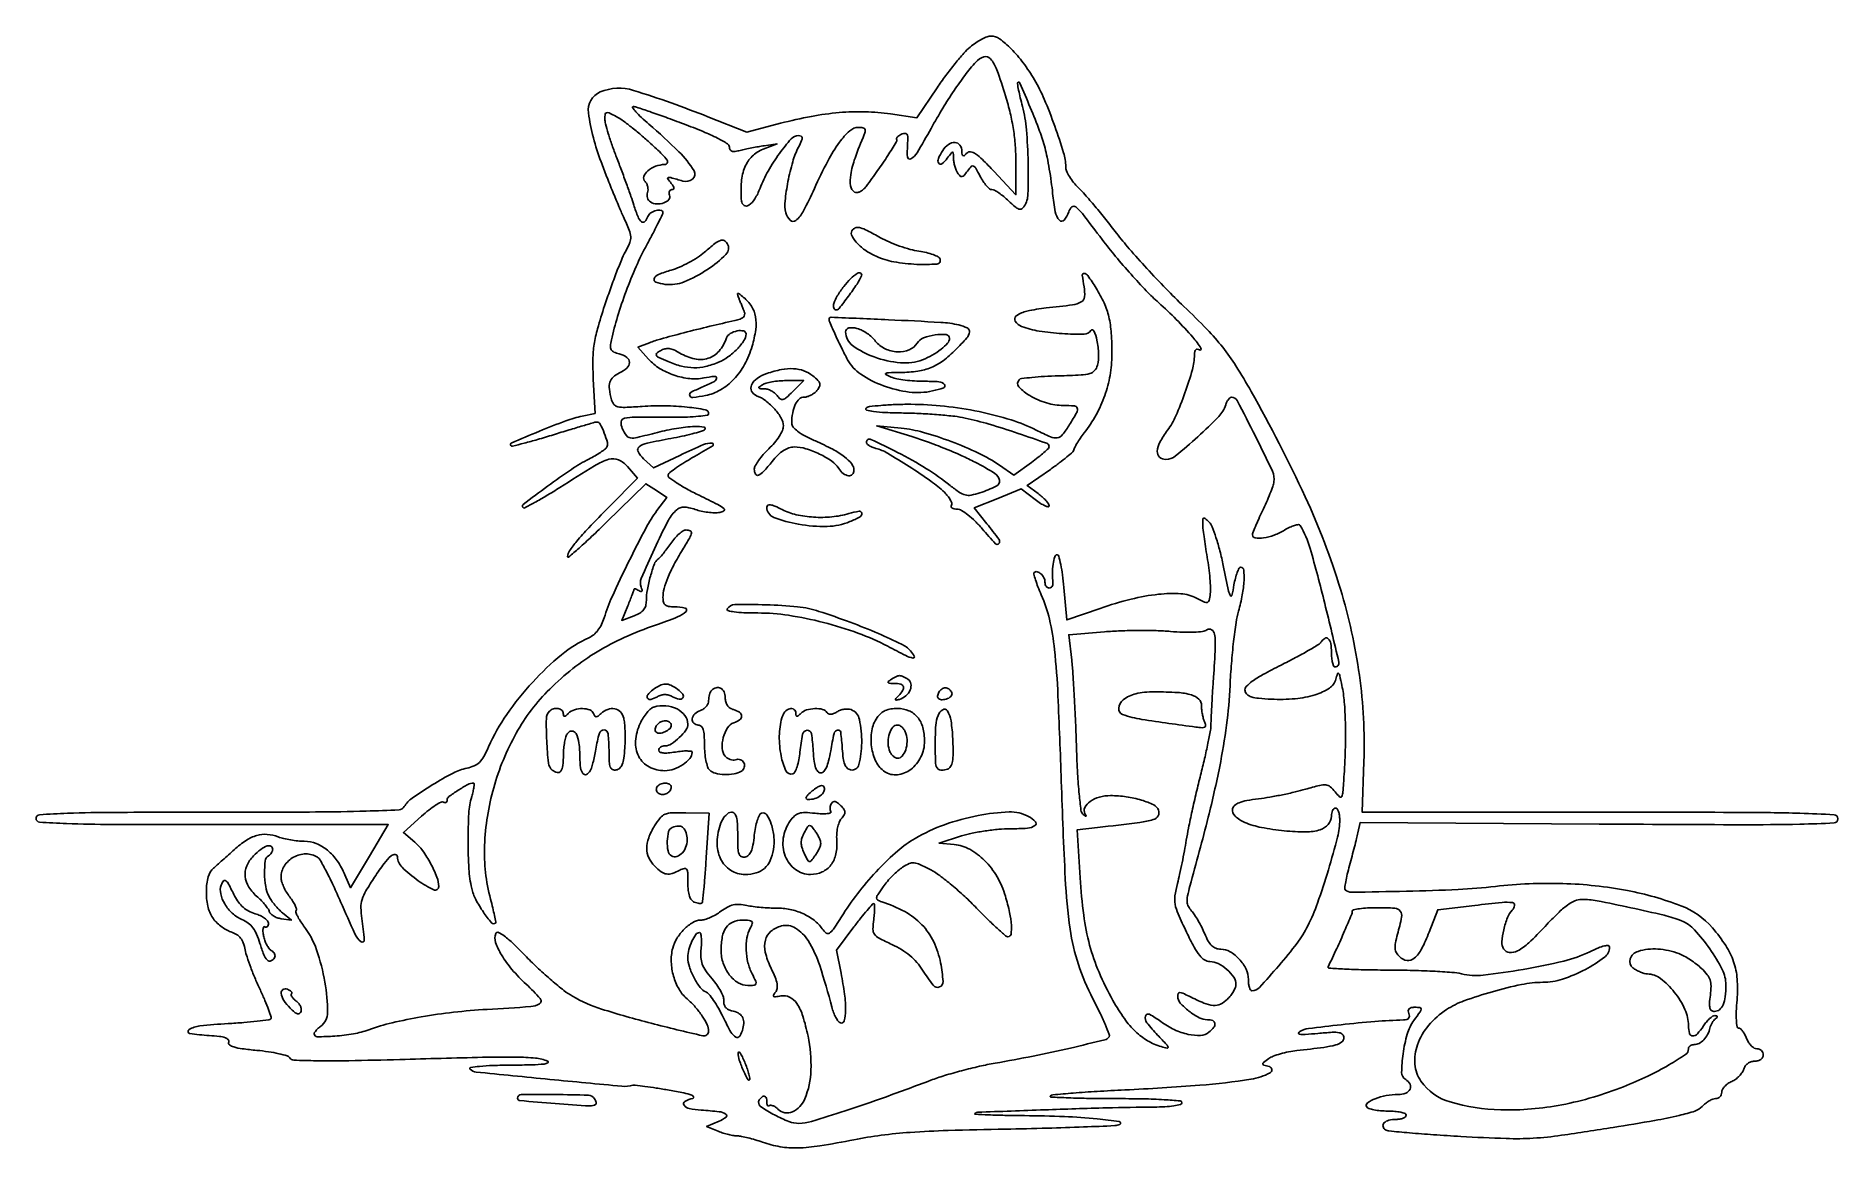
# Model space of a CAD drawing. Extents: x 0 to 434, y 12 to 280.
import ezdxf

# ---------------------------------------------------------------- set-up
doc = ezdxf.new("R2010")
doc.units = 0

msp = doc.modelspace()

# ---------------------------------------------------------------- linework, layer by layer
for points in [[(225.008444, 277.353652, 0.036392), (223.477044, 275.861977, 0.010813), (221.360431, 273.370164, 0.010786), (219.096509, 270.458933, 0.011447), (217.006068, 267.508992), (212.148698, 260.310681), (205.824349, 261.226343, 0.029638), (199.723431, 261.743261, 0.027574), (193.453935, 261.55595, 0.025282), (186.75035, 260.641636, 0.017873), (179.336718, 258.969387), (171.173436, 256.818792), (161.836718, 260.539449, 0.018823), (143.919198, 266.909195, 0.17741), (135.897898, 266.530014, 0.341597), (133.048949, 261.484912, 0.053892), (136.082935, 249.699401, 0.003715), (137.431872, 246.191106, 0.002966), (138.936557, 242.428618, 0.002998), (140.371177, 238.961849, 0.00757), (141.468167, 236.461852, -0.010066), (142.883215, 233.192756, -0.084258), (143.233764, 231.627019, -0.112774), (142.988837, 230.220952, -0.023925), (141.911731, 227.961852, 0.025413), (140.997393, 226.02936, 0.006069), (139.682024, 222.726294, 0.006222), (138.262879, 218.890945, 0.006119), (136.931378, 215, 0.009955), (135.241984, 209.491222, 0.031495), (134.420257, 205.722694, 0.035331), (134.127222, 202.116847, 0.015204), (134.223534, 197.289625), (134.637309, 189.07925), (131.568655, 188.433208, 0.037393), (127.634392, 187.292304, 0.008697), (121.225651, 184.774133, 0.002772), (114.468085, 181.9383, 0.531244), (114.34809, 181.318577, 0.26144), (114.750978, 181.205352, 0.003009), (117.548875, 181.900384, 0.008213), (120.816846, 182.790509, 0.005152), (124.610122, 183.933454, -0.001705), (128.415513, 185.108723, -0.002609), (131.723531, 186.099202, -0.000901), (134.584159, 186.933892, -0.070643), (135.049728, 187, -0.277783), (135.873163, 186.504274, -0.028067), (136.869334, 184.337147, -0.029638), (137.615597, 182.050764, -0.205264), (137.444856, 180.910774, -0.094458), (137.012858, 180.43949, -0.014026), (135.953208, 179.694998, -0.015373), (134.63451, 178.879837, -0.012694), (133.182151, 178.091055, 0.030062), (128.950122, 175.59861, 0.010674), (123.205538, 171.55184, 0.003401), (117.341966, 167.16922, 0.454855), (117.287843, 166.378824, 0.328609), (117.690572, 166.317788, 0.004218), (120.08562, 167.60455, 0.010223), (122.893323, 169.219188, 0.006288), (126.135031, 171.228668, -0.005131), (134.536387, 176.463476, -0.062288), (137.993997, 178.018133, -0.181119), (140.27743, 177.88046, -0.110102), (142.476561, 176.250299), (144.857704, 173.5), (137.947499, 166.5, 0.00451), (133.118164, 161.518842, 0.016908), (130.222978, 158.264703, 0.023543), (128.491481, 155.968975, 0.142221), (128.031803, 154.56578, 0.652736), (128.279768, 154.446539, 0.003972), (130.780387, 156.623453, 0.008265), (133.816489, 159.400027, 0.004582), (137.433343, 162.882509), (146.866685, 172.133457), (149.408785, 170.46781), (151.950884, 168.802162), (149.556656, 165.651081, 0.040763), (146.912504, 161.51008, 0.007182), (142.710152, 153.286588, 0.00758), (138.740832, 144.918244, 0.034174), (136.838527, 139.855389, -0.040174), (136.201645, 138.220162, -0.050907), (135.349868, 136.841522, -0.055621), (134.312053, 135.76326, -0.067288), (133.122383, 135.019036, 0.066084), (126.57456, 130.944709, 0.034916), (119.615848, 124.352056, 0.034243), (113.383692, 116.552288, 0.047338), (109.004542, 108.743173, -0.022875), (107.835268, 106.396223, -0.071991), (106.770753, 105.000828, -0.091544), (105.508093, 104.150295, -0.053272), (103.759324, 103.602112, 0.071753), (100.49336, 102.444676, 0.016766), (95.43063, 99.56359, 0.014843), (90.587551, 96.38651, 0.106896), (88.70031, 94.350692, -0.251696), (87.421533, 93.57878, -0.004941), (79.523087, 93.262232, -0.006451), (67.295279, 93.051011, -0.001093), (43.95031, 93, 0.000904), (18.873243, 92.95465, 0.007625), (7.575052, 92.741468, 0.008121), (0.844047, 92.402219, 0.394839), (0, 91.5, 0.393858), (0.838594, 90.600555, 0.008663), (7.320647, 90.258839, 0.007896), (18.234203, 90.04545, 0.000939), (42.423884, 90), (84.847768, 90), (80.277331, 82.395908), (75.706893, 74.791816), (74.403766, 77.891043, 0.051938), (72.55871, 81.253922, 0.06851), (70.197423, 83.827545, 0.077312), (67.486612, 85.442464, 0.096033), (64.610554, 86, -0.024952), (63.075474, 86.076654, -0.016836), (61.337084, 86.310041, -0.016986), (59.667144, 86.650459, -0.032075), (58.354133, 87.055459, 0.071015), (55.681685, 87.657362, 0.090373), (53.171426, 87.404176, 0.076713), (50.61222, 86.218357, 0.037549), (47.770166, 84.003082, -0.001047), (46.389829, 82.755156, -0.000925), (44.946549, 81.460631, -0.000929), (43.641877, 80.299131, -0.002832), (42.75, 79.517073, 0.15335), (41.471579, 77.442377, 0.058204), (41.020088, 74.03244, 0.056517), (41.376475, 70.390748, 0.092657), (42.565984, 67.53964, 0.051727), (43.36946, 66.552934, 0.031889), (44.495781, 65.564521, 0.031766), (45.748133, 64.720534, 0.048555), (46.936464, 64.171993, -0.054363), (48.29906, 63.523758, -0.086981), (49.259994, 62.670369, -0.080629), (49.919611, 61.491596, -0.040865), (50.370424, 59.84717, 0.033231), (50.811455, 58.136554, 0.010048), (51.7035, 55.605586, 0.010018), (52.820495, 52.800758, 0.010741), (54.024628, 50.108017, -0.009454), (55.145236, 47.619266, -0.014841), (56.003294, 45.436123, -0.008877), (56.61966, 43.619221, -0.280719), (56.513004, 43.17967, -0.167856), (56.038849, 42.948995, -0.003188), (53.273565, 42.63294, -0.007373), (50.00933, 42.329549, -0.004824), (46.23832, 42.071653, 0.011512), (39.476043, 41.518233, 0.115378), (36.816047, 40.59396, 0.690037), (36.995077, 39.716992, 0.025923), (41.699237, 39.199501, -0.013069), (44.154985, 38.993057, -0.054668), (45.600295, 38.671024, -0.13164), (46.29036, 38.208753, -0.278157), (46.399139, 37.597756, 0.338326), (46.589517, 36.950506, 0.087176), (47.631448, 36.436431, 0.038969), (49.668525, 36.009624, 0.00899), (53.157102, 35.622016, -0.013474), (55.987733, 35.281793, -0.018973), (58.486666, 34.815418, -0.015464), (60.486212, 34.297658, -0.185309), (61.109199, 33.823313, 0.249864), (62.067968, 33.264742, 0.005673), (67.535744, 33.119956, 0.008468), (75.330842, 33.134049, 0.002302), (87.651999, 33.421762, -0.000836), (107.559983, 33.945047, -0.008826), (115.69202, 34.001607, -0.021399), (120.293216, 33.755256, -0.071515), (123.22278, 33.041231, -0.609352), (123.259885, 32.649349, -0.115102), (122.358262, 32.32892, -0.022125), (119.545565, 32.137271, -0.0045), (114.55, 32.063386, 0.006426), (110.026939, 31.979062, 0.016899), (106.790539, 31.767463, 0.02), (104.673426, 31.471105, 0.608774), (104.55, 31.069301, 0.170277), (105.970963, 30.404126, 0.00068), (123.756544, 28.635109, 0.001134), (141.100729, 26.973524, 0.093361), (143.769209, 27.222256, -0.101523), (144.303939, 27.26339, -0.002776), (146.63533, 26.955908, -0.005632), (149.38156, 26.546619, -0.00382), (152.5, 26.021416, -0.006823), (155.9868, 25.357562, -0.032716), (157.937488, 24.823585, -0.213872), (158.373134, 24.414475, -0.461676), (158.190983, 24.055563, 0.068799), (156.278047, 23.305894, 0.447635), (156.080196, 22.413357, 0.189921), (157.345877, 21.598877, 0.03262), (160.232352, 21.217949, -0.010332), (164.527007, 20.844847, -0.113685), (166.149374, 20.282391, -0.521351), (166.186278, 19.537629, -0.062897), (164.5, 18.541634), (161.5, 17.245276), (164.3151, 16.122638, 0.019143), (165.525562, 15.692842, 0.016186), (166.834709, 15.329775, 0.01649), (168.050713, 15.076707, 0.043079), (168.939373, 15, -0.048662), (169.907234, 14.90558, -0.012033), (171.465966, 14.559375, -0.012197), (173.239626, 14.074194, -0.011945), (175, 13.5, 0.043361), (179.235823, 12.407047, 0.048238), (183.44637, 12.114157, 0.033139), (188.778319, 12.612571, 0.009337), (197.001981, 14.093164, -0.017117), (203.56996, 15.170467, -0.014592), (210.555449, 15.865454, -0.010011), (219.651247, 16.320265, -0.003012), (233.5, 16.651522, 0.002161), (243.57315, 16.875309, 0.003308), (252.303125, 17.164819, 0.001166), (259.823119, 17.481586, 0.088379), (261, 17.745664, 0.754099), (260.915518, 18.455414, 0.016682), (255.593256, 19.133504, 0.013475), (247.67376, 19.660253, 0.007682), (238.083333, 19.891466, -0.003066), (233.350365, 19.961868, -0.005381), (229.436458, 20.086252, -0.001661), (226.145257, 20.237272, -0.656862), (226.083333, 20.402159, -0.184763), (226.802586, 20.708186, -0.000225), (242.937456, 21.29612, -0.002279), (257.875239, 21.765565, -0.005073), (269.25, 21.955682, 0.013372), (271.882241, 22.043389, 0.023366), (274.051421, 22.275885, 0.02049), (275.682331, 22.597111, 0.346818), (276, 23, 0.389549), (275.587158, 23.449486, 0.00579), (271.708333, 23.734536, 0.01086), (266.642517, 23.937567, 0.004584), (259.833333, 24, -0.003685), (253.677126, 24.045376, -0.006527), (248.602093, 24.186468, -0.002419), (244.400072, 24.378567, -0.650061), (244.30145, 24.634783, -0.176257), (244.885875, 24.907402, -0.001559), (249.826318, 25.325473, -0.005136), (255.547903, 25.732567, -0.003263), (262.218116, 26.09467, 0.00702), (280.292213, 27.212126, 0.020897), (292.610432, 28.66715, 0.08129), (297.23028, 30.206255, 0.684873), (297.059846, 31.694601, -0.01049), (295.67259, 32.088647, -0.305819), (295.45233, 32.361311, -0.258849), (295.605865, 32.704501, -0.008134), (296.892535, 33.637282, -0.063371), (297.974409, 34.206637, -0.020361), (299.701629, 34.773566, -0.019944), (301.69444, 35.25397, -0.021063), (303.683305, 35.563826, 0.004215), (310.168133, 36.351443, 0.034952), (313.072947, 36.937769, 0.097982), (314.49288, 37.649049, 0.231789), (315, 38.684202, 0.198825), (314.677632, 39.462837, 0.156955), (313.858962, 39.883198, 0.055634), (312.195137, 39.969531, 0.00778), (308.753876, 39.711399, -0.005635), (305.698632, 39.469039, -0.045111), (304.288084, 39.500459, -0.450641), (304.085415, 39.789454, -0.209332), (304.398536, 40.203156, -0.096519), (306.47227, 40.885226, -0.003936), (314.32557, 41.811864, -0.007659), (322.486261, 42.583383, -0.012884), (329.356989, 42.949086, 0.059186), (330.133825, 43.063036, 0.15533), (330.602046, 43.364525, 0.180955), (330.768244, 43.845831, 0.085421), (330.638374, 44.5, -0.087953), (330.509328, 45.167561, -0.199527), (330.695762, 45.636533, -0.153122), (331.212259, 45.915118, -0.047727), (332.099479, 46, -0.033588), (333.303076, 45.919056, -0.394665), (333.574785, 45.586268, -0.133666), (333.352941, 44.944581, -0.005041), (331.887234, 42.841635, 0.082449), (330.269434, 39.528557, 0.037635), (329.24135, 34.809123, 0.033211), (328.914264, 30.327704, 0.261658), (329.886863, 28.569923, -0.132014), (330.929192, 27.461578, -0.245794), (330.941411, 26.26034, -0.188659), (329.888006, 25.325188, -0.088497), (328.0651, 25, 0.045444), (325.210447, 24.740008, 0.048943), (322.522985, 23.968786, 0.062649), (320.688047, 22.960619, 0.392712), (320.498843, 22.001873, 0.179706), (320.999178, 21.612271, 0.027639), (322.240685, 21.2943, 0.027907), (323.813102, 21.073252, 0.020969), (325.559017, 21, -0.021227), (327.261135, 20.927706, -0.03416), (328.695461, 20.70625, -0.037703), (329.73472, 20.388352, -0.308946), (330, 20, -0.222681), (329.820624, 19.617207, -0.076538), (329.282961, 19.29375, -0.058208), (328.49372, 19.07317, -0.039081), (327.559017, 19, 0.062063), (325.824415, 18.783859, 0.133725), (324.66127, 18.127418, 0.26717), (324.429724, 17.287423, 0.19337), (325.01862, 16.488492, 0.114801), (325.865573, 16.203138, 0.00195), (330.787041, 15.746731, 0.004875), (336.546395, 15.291819, 0.003211), (343.179584, 14.875698, 0.005474), (354.102258, 14.38077, 0.023407), (360.623364, 14.462107, 0.021058), (367.413906, 15.152948, 0.003853), (379.894652, 17.0546, 0.003495), (389.842145, 18.7202, 0.014659), (395.780876, 19.937686, 0.021305), (399.563904, 21.001493, 0.125454), (401.288955, 22.098296, -0.036551), (402.081357, 22.826009, -0.035109), (402.981587, 23.441375, -0.037178), (403.852967, 23.867794, -0.095483), (404.538955, 24, 0.103255), (405.09646, 24.116371, 0.098841), (405.570818, 24.446923, 0.096897), (405.888684, 24.940705, 0.094976), (406, 25.521439, -0.129273), (406.174226, 26.184048, -0.057603), (406.709478, 26.919215, -0.051586), (407.49135, 27.609576, -0.048216), (408.415246, 28.143337, 0.050162), (409.375676, 28.703191, 0.04244), (410.265284, 29.472229, 0.044388), (410.959154, 30.322571, 0.085185), (411.321626, 31.121898, -0.091173), (411.668053, 31.86232, -0.080918), (412.267466, 32.467089, -0.078633), (413.044986, 32.86343, -0.078781), (413.90638, 33, 0.066206), (414.726668, 33.109095, 0.089551), (415.401063, 33.429116, 0.106036), (415.842133, 33.914282, 0.132401), (416, 34.5, 0.100723), (415.883506, 35.072421, 0.098326), (415.552104, 35.559375, 0.097539), (415.05719, 35.885578, 0.097378), (414.475249, 36, -0.13645), (413.822013, 36.18165, -0.06206), (413.119185, 36.734375, -0.054776), (412.476685, 37.54372, -0.049595), (412, 38.5, 0.031572), (411.565179, 39.457073, 0.041178), (411.044781, 40.265625, 0.046535), (410.518985, 40.833223, 0.184711), (410.082933, 41, -0.368878), (409.702965, 41.324475, -0.024699), (409.536844, 42.858989, -0.024246), (409.515436, 45.007298, -0.011281), (409.685617, 47.790044, 0.038898), (409.715171, 52.813578, 0.064319), (408.872297, 56.964435, 0.062101), (406.975007, 60.863805, 0.03374), (403.76931, 65.130634, 0.124202), (396.171942, 70.461722, 0.044029), (383.300717, 74.117346, 0.040057), (367.732217, 75.815659, 0.035781), (351.482646, 75.117396, -0.016801), (342.564239, 74.394519, -0.006346), (330.060457, 73.961863, -0.001621), (316.847489, 73.715341, -0.202921), (315.340794, 74.325873, -0.234628), (315.212719, 74.706632, -0.008986), (315.448884, 76.223914, -0.014443), (315.822711, 78.056133, -0.009493), (316.353533, 80.142515, 0.002193), (316.956906, 82.377014, 0.002068), (317.552706, 84.660614, 0.002055), (318.063815, 86.68789, 0.0072), (318.368906, 88), (318.912382, 90.5), (376.456191, 90.148578, 0.000612), (410.71722, 89.981275, 0.006345), (424.821623, 90.10864, 0.006857), (433.049612, 90.400297, 0.399891), (434, 91.398578, 0.398164), (433.051923, 92.400393, 0.006791), (424.805538, 92.743012, 0.006362), (410.707381, 92.957587, 0.000624), (376.704576, 93), (319.409151, 93), (319.811773, 105.25, 0.042415), (318.733674, 125.994452, 0.039749), (314.180379, 146.729845, 0.034478), (305.692596, 168.972381, 0.020157), (292.672414, 194.365984, 0.012222), (288.995547, 200.520362, 0.026614), (285.817619, 205.007848, 0.025047), (282.061612, 209.29471, 0.009672), (276.450982, 214.865984, -0.009384), (272.142504, 219.139305, -0.006937), (267.53278, 224.020008, -0.007016), (263.305262, 228.753945, -0.015609), (260.252972, 232.5, 0.005787), (257.687357, 235.77819, 0.005701), (255.033817, 239.012771, 0.005616), (252.645159, 241.793662, 0.021656), (251.06995, 243.437091, -0.0328), (249.895131, 244.718741, -0.033092), (248.901798, 246.139378, -0.035019), (248.209584, 247.488599, -0.10135), (248, 248.511939, 0.074536), (247.492329, 251.89856, 0.011896), (245.370012, 258.273266, 0.014034), (242.823571, 264.775925, 0.032206), (240.463022, 269.472887, 0.027742), (237.772417, 273.530234, 0.035346), (234.840747, 276.929375, 0.038409), (232.068299, 279.320393, 0.160067), (229.999802, 280, 0.094244), (229.079556, 279.82499, 0.027917), (227.771971, 279.222635, 0.026934), (226.348099, 278.366493, 0.026079)], [(233.506967, 265.57017, -0.01559), (234.638191, 261.39978, -0.019751), (235.40867, 257.482415, -0.020324), (235.852074, 253.612005, -0.018358), (236, 249.584398), (236, 241.772004), (230.717205, 247.403206, 0.00909), (227.965363, 250.231681, 0.046134), (226.269435, 251.627824, 0.107345), (225.100293, 252.098424, 0.243181), (224.217205, 251.817205, -0.024359), (223.584048, 251.242908, -0.252001), (223.25, 251.177186, -0.295224), (223.0477, 251.418737, -0.030774), (223, 252.193011, 0.153481), (222.525459, 253.702524, 0.231269), (221.341944, 254.360003, 0.170001), (219.772518, 253.901479, 0.092696), (218.36653, 252.436644, 0.043982), (217.327903, 250.499375, 0.240005), (217.404955, 249.348918, 0.458075), (218.170384, 249.21459, 0.059506), (219.478529, 250.573001, -0.004864), (220.469023, 251.856095, -0.242632), (220.751284, 251.984726, -0.383358), (220.930151, 251.80756, -0.008616), (220.983509, 250.5, 0.037721), (221.070382, 249.625004, 0.025573), (221.294438, 248.648306, 0.025822), (221.609988, 247.721831, 0.045995), (221.975828, 247.004871, 0.04703), (222.543532, 246.269971, 0.256282), (223.004464, 246.118603, 0.170092), (223.51394, 246.411274, 0.020263), (224.336353, 247.445313, -0.029662), (225.244546, 248.544183, -0.311911), (225.784533, 248.662734, -0.168578), (226.319834, 248.190773, -0.009233), (227.401519, 246.190442, 0.026905), (228.118931, 244.968947, 0.034739), (228.91029, 243.937192, 0.03724), (229.663666, 243.202848, 0.176334), (230.220961, 243, -0.127545), (230.844125, 242.838409, -0.022341), (231.884781, 242.197347, -0.022966), (233.06492, 241.313698, -0.018839), (234.242611, 240.267564, 0.014037), (235.830609, 238.829445, 0.097611), (236.739358, 238.317264, 0.223529), (237.411887, 238.399175, 0.111947), (238.032017, 239.017564, 0.134715), (238.906268, 241.884147, 0.011736), (238.942643, 249.572463, 0.0164), (238.53706, 257.43557, 0.042393), (237.581987, 263.030725, -0.005495), (237.058079, 265.145813, -0.008685), (236.660452, 266.971435, -0.003441), (236.360909, 268.527257, -0.247028), (236.436099, 268.769432, -0.530095), (236.968951, 268.667249, -0.002685), (239.462514, 262.787364, -0.00916), (241.714873, 257.105406, -0.025209), (243.023959, 253, -0.015871), (243.525688, 250.823167, -0.007131), (244.05259, 247.936293, -0.007051), (244.523161, 244.867725, -0.009532), (244.856359, 242.080998, 0.021854), (245.495121, 237.664599, 0.133628), (246.494263, 235.612068, 0.465441), (247.609368, 235.633419, 0.089906), (248.721028, 237.663085, -0.136939), (249.512215, 238.834745, -0.364486), (250.448965, 238.840022, -0.055326), (252.023156, 237.206319, -0.002469), (256.782804, 230.963085, 0.012015), (259.989763, 226.91902, 0.00884), (263.727288, 222.589693, 0.008943), (267.410256, 218.618272, 0.019636), (270.396168, 215.746509, -0.016463), (274.642534, 211.714018, -0.016707), (278.592834, 207.429999, -0.035482), (280.578343, 204.7663, -0.79796), (280.196667, 204.378453, 0.108264), (279.689769, 204.556557, 0.23278), (279.30849, 204.423734, 0.151436), (279.07103, 203.964906, 0.044276), (279, 203.164352, -0.068938), (278.510324, 199.629658, -0.016869), (276.718764, 194.018437, -0.017524), (274.522673, 188.485322, -0.055747), (272.534104, 185.046226, 0.035314), (270.701068, 182.154922, 0.107729), (270.062866, 179.933861, 0.226604), (270.607266, 178.572874, 0.188332), (272.074237, 178, 0.172932), (274.48054, 178.857908, 0.012984), (279.823221, 183.458628, 0.015394), (284.856477, 188.316496, 0.116779), (286.540031, 191.126126, -0.036031), (286.825986, 191.843391, -0.04653), (287.192959, 192.44955, -0.054183), (287.581585, 192.870374, -0.181168), (287.927593, 193, -0.27927), (289.30129, 192.167832, -0.0043), (293.693765, 183.581756, -0.006129), (297.79873, 175.1273, -0.153072), (298.144873, 172.597221, -0.04213), (297.865077, 171.510656, -0.009396), (297.198364, 169.712333, -0.009691), (296.346343, 167.658306, -0.009224), (295.40184, 165.604467, 0.005924), (294.481791, 163.638102, 0.008166), (293.70554, 161.849434, 0.005529), (293.098831, 160.339492, 0.093019), (293, 159.812847, 0.376722), (293.654408, 159.067557, 0.069661), (295.638295, 159.086246, 0.052481), (298.225836, 159.756289, 0.047358), (300.713708, 160.966969, -0.024669), (301.98269, 161.657278, -0.039136), (303.135231, 162.105175, -0.046303), (304.039123, 162.288293, -0.288791), (304.444325, 162.090084, -0.069828), (306.885184, 156.53722, -0.008008), (310.387819, 143.30125, -0.003233), (313.794602, 129.148372, -0.483224), (312.883825, 128, -0.294558), (312.541772, 128.220654, -0.044434), (312.259623, 129.028125, -0.038021), (312.063989, 130.158688, -0.023839), (312, 131.5, 0.040138), (311.827778, 133.641934, 0.15988), (311.229952, 134.797179, 0.345173), (310.401053, 134.889937, 0.116505), (309.48243, 133.971571, -0.119207), (308.902972, 133.398419, -0.005027), (306.393161, 131.919168, -0.008414), (303.348245, 130.233119, -0.005861), (299.858318, 128.428843, 0.008179), (295.518138, 126.159429, 0.031174), (292.931133, 124.535803, 0.052083), (291.491707, 123.255719, 0.236265), (291.194948, 122.207271, 0.166187), (291.678272, 121.358319, 0.105292), (292.679399, 120.792972, 0.052832), (294.442183, 120.43804, 0.011783), (297.510043, 120.224293, 0.033371), (303.257785, 120.343411, 0.05315), (308.078085, 121.288654, 0.068541), (311.521446, 122.895893, 0.188088), (313.064739, 125.03319, -0.01697), (313.464238, 126.384281, -0.565124), (313.734404, 126.444867, -0.13669), (314.007179, 125.934629, -0.003921), (314.52969, 123.5, -0.029822), (315.093852, 119.607741, -0.01488), (315.365423, 114.634941, -0.012966), (315.358778, 108.768803, -0.00882), (315.060477, 102.100218, -0.00317), (314.766401, 97.825142, -0.100923), (314.481588, 96.820254, -0.49354), (313.980377, 96.730852, -0.037447), (312.884799, 97.89394, 0.045343), (311.664404, 99.149286, 0.156051), (310.630708, 99.585456, 0.08524), (309.188395, 99.46926, 0.008114), (305.765386, 98.534126, -0.013217), (303.290842, 97.885169, -0.007353), (300.244545, 97.218849, -0.007329), (297.139701, 96.634668, -0.011763), (294.474283, 96.23784, 0.01378), (291.590408, 95.79659, 0.047668), (289.774099, 95.284804, 0.082947), (288.691744, 94.642712, 0.171553), (288.201016, 93.805273, 0.261035), (288.779826, 92.061119, 0.084815), (291.14891, 90.541019, 0.052864), (295.139614, 89.325666, 0.022833), (300.645679, 88.525383, 0.023919), (305.851797, 88.260428, 0.07585), (309.291829, 88.77467, 0.138968), (311.253852, 90.048844, 0.181624), (312, 92.035184, -0.048922), (312.073747, 92.787094, -0.068922), (312.29375, 93.422835, -0.089104), (312.618175, 93.850907, -0.188314), (313, 94, -0.243944), (313.383693, 93.800956, -0.067583), (313.70625, 93.179488, -0.051982), (313.927108, 92.276669, -0.034025), (314, 91.206768, -0.062847), (313.47188, 87.021759, -0.010204), (311.270316, 79.112104, -0.011861), (308.657829, 71.11085, -0.032438), (306.319329, 65.643463, -0.044424), (303.711425, 61.463508, -0.01602), (299.309582, 56.004961, -0.009081), (294.647384, 50.783103, -0.208912), (292.854943, 50, -0.261899), (292.52608, 50.184943, -0.059572), (292.251139, 50.78888, -0.04692), (292.062148, 51.656679, -0.030175), (292, 52.685549, 0.110684), (291.442288, 55.17407, 0.074569), (289.816886, 57.602682, 0.076501), (287.60534, 59.388972, 0.132447), (285.339106, 60, -0.089322), (284.160937, 60.212166, -0.10266), (283.194666, 60.819242, -0.074788), (282.338851, 61.931216, -0.027726), (281.475282, 63.713402, 0.016992), (280.764593, 65.264004, 0.014401), (279.912195, 66.852351, 0.014641), (279.050982, 68.255066, 0.038935), (278.332919, 69.184623, -0.063308), (277.555934, 70.298412, -0.104126), (277.24501, 71.399705, -0.06876), (277.345411, 72.839028, -0.015631), (277.92385, 75.221221, 0.005088), (282.32672, 91.819362, 0.012925), (285.08728, 103.97769, 0.017071), (286.733538, 113.970455, 0.020242), (287.580668, 123.5, -0.007944), (287.923199, 128.838714, -0.008097), (288.433542, 134.129878, -0.007916), (289.023933, 138.710518, -0.032984), (289.603773, 141.431501, 0.021857), (290.53493, 145.369392, 0.03475), (290.945926, 148.806347, 0.040058), (290.868649, 151.336878, 0.382178), (290.127808, 152, 0.281666), (289.747637, 151.767382, 0.028275), (289.298805, 150.751563, 0.028912), (288.871539, 149.378631, 0.018727), (288.53045, 147.75, -0.013792), (288.02528, 145.213425, -0.688804), (287.663153, 145.162288, -0.073754), (287.245788, 146.279585, -0.00138), (285.954706, 152.412221, 0.01217), (285.132506, 155.938432, 0.015243), (284.191817, 159.162397, 0.013458), (283.25795, 161.791549, 0.104677), (282.552064, 162.876507, 0.011227), (281.609524, 163.777643, 0.242117), (281.25, 163.875367, 0.334113), (281.038747, 163.63265, 0.017826), (281, 162.546199, 0.028383), (281.0618, 161.458409, 0.004822), (281.317056, 159.3961, 0.005251), (281.66612, 156.976764, 0.004655), (282.079341, 154.465792, -0.010979), (282.468313, 151.900029, -0.010934), (282.744882, 149.316138, -0.010833), (282.88807, 147.04982, -0.041537), (282.829341, 145.638679, -0.021062), (282.553632, 144.00048, -0.270227), (282.151961, 143.557651, -0.189344), (281.466207, 143.60436, -0.010384), (279.5, 144.585954, 0.106342), (275.750239, 145.631455, 0.041769), (270.357574, 145.504895, 0.034822), (263.771188, 144.329705, 0.021794), (256.263337, 142.091185), (248.231217, 139.309917), (247.546885, 147.154959, 0.011051), (247.217418, 150.162475, 0.017974), (246.790013, 152.695519, 0.01223), (246.327479, 154.692893, 0.342183), (245.931276, 155, 0.33382), (245.352495, 154.565121, 0.033539), (244.960439, 152.76969, 0.035262), (244.786222, 150.524543, 0.034033), (244.925354, 148.25, -0.082595), (244.908313, 147.772633, -0.103799), (244.733365, 147.367188, -0.116034), (244.428977, 147.097217, -0.124261), (244.043837, 147, -0.136906), (243.645781, 147.111074, -0.100245), (243.306627, 147.423289, -0.086307), (243.078317, 147.890283, -0.070751), (243, 148.440983, 0.120074), (242.740701, 149.505157, 0.091957), (242.002676, 150.453335, 0.116546), (241.115421, 150.931094, 0.267977), (240.408337, 150.741671, 0.269351), (240.310076, 150.371079, 0.010765), (240.722744, 148.980896, 0.016407), (241.323025, 147.299442, 0.010582), (242.122651, 145.391535, -0.048812), (244.080802, 139.492312, -0.029069), (245.296062, 132.186047, -0.0156), (246.136434, 121.076842, -0.002859), (246.930841, 100.5, 0.004001), (247.890467, 77.033837, 0.023782), (249.071385, 64.825008, 0.043308), (251.067007, 56.3227, 0.040287), (254.531898, 48.073121, -0.007385), (256.17262, 44.789608, -0.011438), (257.481515, 41.903314, -0.005867), (258.488761, 39.46085, -0.237569), (258.440059, 38.903014, -0.197422), (257.399246, 38.148292, -0.002391), (249.124513, 36.186545, -0.007349), (240.135804, 34.239628, -0.007123), (231, 32.536025, 0.013565), (227.235763, 31.783786, 0.008886), (222.940625, 30.722949, 0.008941), (218.790362, 29.539434, 0.016926), (215.5, 28.414157, -0.004854), (204.57217, 24.37975, -0.007043), (194.843878, 21.048981, -0.005244), (186.786865, 18.509825, -0.070534), (183.735976, 18.03632, -0.097273), (181.333451, 18.475481, -0.028188), (177.893723, 20.057556, -0.022585), (174.706938, 21.935955, -0.248723), (174.012379, 23.190983, -0.115736), (174.07911, 23.500224, -0.050889), (174.297386, 23.860537, -0.046626), (174.618361, 24.212385, -0.046156), (175, 24.5, -0.160037), (175.378998, 24.591219, -0.191086), (175.70625, 24.429567, -0.125741), (175.92753, 24.008849, -0.058574), (176, 23.39235, 0.034205), (176.042555, 22.771018, 0.093587), (176.181845, 22.355431, 0.227546), (176.386608, 22.211312, 0.242392), (176.619048, 22.285714, -0.216372), (176.963399, 22.415024, -0.079048), (177.482887, 22.29628, -0.060112), (178.089031, 21.96312, -0.040711), (178.690476, 21.452381, 0.311123), (182.15707, 20.813908, 0.192147), (185.160296, 23.911029, 0.090132), (186.646373, 30.864017, 0.058952), (185.932288, 39.052896, 0.023708), (184.688871, 43.879077, 0.073552), (183.241136, 46.903853, 0.127918), (181.498811, 48.441575, 0.165879), (179.402887, 48.736685, -0.013674), (178.14052, 48.530973, -0.18275), (177.690549, 48.635059, -0.398002), (177.620787, 48.940706, -0.039911), (178.092707, 49.611705, 0.135958), (178.494445, 50.505384, 0.084739), (178.474946, 51.661201, 0.051025), (178.005604, 53.246111, 0.015245), (176.975511, 55.550588, -0.053451), (175.648645, 59.253936, -0.121969), (175.664861, 62.202539, -0.158777), (176.999, 64.315645, -0.112168), (179.521354, 65.594716, -0.203103), (182.932274, 65.062271, -0.11525), (185.937563, 62.058823, -0.059748), (188.745239, 56.046086, -0.016764), (191.654551, 46.078347, 0.028635), (192.080417, 44.738337, 0.034587), (192.635571, 43.540874, 0.037045), (193.231029, 42.626665, 0.150541), (193.764958, 42.245014, 0.439406), (194.672925, 42.748453, 0.056701), (194.97975, 45.225672, 0.035994), (194.737088, 49.134184, 0.016059), (193.884147, 54.222679), (192.768294, 59.778921), (197.004292, 65.389461, -0.005429), (198.664868, 67.539923, -0.008465), (200.146226, 69.351904, -0.003516), (201.438309, 70.857269, -0.216925), (201.751814, 71, -0.394856), (201.931201, 70.83217, -0.016614), (201.962919, 69.880481, -0.020968), (201.911419, 68.650263, -0.012392), (201.752159, 67.188872, 0.029192), (201.572394, 64.795392, 0.162381), (201.95447, 63.583274, 0.11684), (203.052471, 62.637861, 0.012032), (206.146948, 61.127087, -0.030011), (208.463024, 59.891369, -0.036745), (210.454316, 58.458982, -0.03846), (212.138904, 56.812635, -0.039245), (213.539003, 54.938215, 0.026132), (216.109501, 51.301978, 0.333305), (217.628492, 50.89831, 0.328238), (218.460759, 52.24736, 0.025793), (217.866482, 56.685291, 0.065166), (216.205554, 61.785306, 0.080523), (213.36377, 65.888875, 0.075643), (209.214711, 69.065412, 0.049948), (203.678967, 71.422871, -0.055682), (202.697285, 71.854258, -0.293306), (202.440651, 72.3534, -0.122815), (202.71375, 73.125171, -0.008565), (204.025846, 75.036298, -0.024313), (205.039455, 76.32257, -0.017099), (206.295868, 77.67068, -0.017303), (207.590091, 78.880714, -0.034301), (208.709277, 79.729081, -0.038993), (210.313366, 80.609762, -0.130333), (211.48751, 80.8052, -0.086848), (212.86375, 80.427975, -0.01174), (215.551096, 79.082215, -0.039482), (217.661359, 77.739495, -0.012789), (220.561502, 75.43632, -0.012662), (223.667174, 72.701046, -0.013901), (226.532567, 69.893559, 0.00635), (229.148598, 67.2518, 0.009589), (231.498957, 65.024983, 0.004899), (233.524779, 63.21409, 0.181876), (234.093868, 63, 0.36806), (234.833636, 63.629889, 0.056083), (234.934296, 65.722897, 0.03849), (234.492636, 68.835944, 0.017701), (233.465647, 72.803724, 0.05927), (231.466253, 77.441005, 0.064063), (228.475907, 81.346766, 0.070339), (224.893337, 84.064444, 0.105323), (221.152788, 85.216009), (217.5, 85.541158), (222.931501, 87.270579, -0.026143), (225.466445, 87.934033, -0.014394), (228.623558, 88.491983, -0.014317), (231.866911, 88.87485, -0.022221), (234.681501, 89, 0.017402), (238.784435, 89.142839, 0.13201), (240.598107, 89.768329, 0.462942), (240.701843, 90.715708, 0.080507), (239.065741, 91.964816, 0.132897), (234.364666, 93.051421, 0.038512), (226.902467, 92.19641, 0.037926), (218.796362, 89.980157, 0.046882), (211.703773, 86.672287, 0.0463), (207.540628, 83.683651, 0.024094), (202.917769, 79.260382, 0.022973), (198.383434, 74.020537, 0.024583), (194.456946, 68.50015, -0.004984), (192.07158, 64.851846, -0.092626), (191.113663, 63.871355, -0.328654), (190.325094, 63.889298, -0.075635), (189.348842, 64.912346, 0.076612), (187.384647, 66.96271, 0.057287), (184.695975, 68.572499, 0.054727), (181.574768, 69.591928, 0.056054), (178.332162, 69.898793, -0.016266), (176.622285, 69.924261, -0.010504), (174.646293, 70.059691, -0.010561), (172.718147, 70.273738, -0.019554), (171.165857, 70.541449, 0.038159), (169.382269, 70.781172, 0.070483), (167.927503, 70.659548, 0.068688), (166.539096, 70.134881, 0.034557), (164.95635, 69.125849, -0.02943), (163.708479, 68.312209, -0.026978), (162.337672, 67.624468, -0.027989), (161.046764, 67.14577, -0.074925), (160.079448, 67, 0.138915), (158.191089, 66.465034, 0.059204), (156.114341, 64.81838, 0.056479), (154.340631, 62.576301, 0.077793), (153.339268, 60.215613, 0.070421), (152.991415, 56.924214, 0.060629), (153.53383, 53.484964, 0.062134), (154.860489, 50.361433, 0.083557), (156.819326, 48, -0.033449), (158.791105, 46.055381, -0.034229), (160.469555, 43.879402, -0.036241), (161.64682, 41.804766, -0.111381), (162, 40.238984, -0.48217), (160.60892, 39.131831, -0.006179), (148.154815, 42.162263, -0.01363), (136.195154, 45.579369, -0.054498), (129.23257, 48.642427, -0.035074), (127.134483, 50.057737, -0.011104), (124.209934, 52.450804, -0.011027), (121.057976, 55.271788, -0.012041), (118.126795, 58.149403, 0.007983), (114.934231, 61.334922, 0.029754), (112.780635, 63.181652, 0.056131), (111.373236, 64.019948, 0.431498), (110.737753, 63.758978, 0.176914), (110.703194, 61.626413, 0.051501), (112.115657, 58.601946, 0.042484), (114.619015, 55.130308, 0.027286), (118.057349, 51.543126, -0.021882), (121.421635, 48.108245, -0.462222), (121.252103, 46.857134, -0.125807), (119.172602, 46.168309, -0.002836), (108.622161, 45.493222, 0.013517), (100.573279, 44.805322, 0.014687), (92.794601, 43.695946, 0.015744), (85.789436, 42.257533, 0.027678), (80.124273, 40.570991, -0.043493), (76.468894, 39.607344, -0.025003), (71.943285, 39.057826, -0.016638), (67.742966, 38.899973, -0.415471), (67, 39.639757, -0.149565), (67.097638, 39.958861, -0.03141), (67.458146, 40.426591, -0.030323), (67.962571, 40.936405, -0.024683), (68.559646, 41.419956, 0.241372), (70.220365, 44.724076, 0.040036), (69.574851, 52.043047, 0.042464), (67.557557, 59.849714, 0.077759), (64.454274, 65.626579, -0.019158), (63.588238, 66.866085, -0.029791), (62.949688, 68.002386, -0.029732), (62.566156, 68.92762, -0.287261), (62.65725, 69.323917, 0.277019), (62.752742, 69.705989, 0.036708), (62.43936, 70.516474, 0.034005), (61.882646, 71.510998, 0.022057), (61.114004, 72.582196, -0.03246), (60.304908, 73.760751, -0.028993), (59.620989, 75.078451, -0.030147), (59.146611, 76.336809, -0.075199), (59, 77.306118, -0.143774), (59.817569, 80.090583, -0.124441), (62.048314, 82.177104, -0.124633), (64.999687, 82.950891, -0.144452), (67.783636, 82.154882, -0.125299), (68.465518, 81.4318, -0.006891), (69.951667, 78.665589, -0.01033), (71.623108, 75.279774, -0.007343), (73.361612, 71.420195, 0.005123), (76.807861, 63.677722, 0.118656), (78.287793, 61.791316, 0.655204), (79.060366, 62.204085, 0.017228), (78.465419, 67.382034, -0.033573), (78.250324, 70.007966, -0.07861), (78.528903, 71.952597, -0.059022), (79.451424, 74.034619, -0.012783), (81.547074, 77.373048, -0.013345), (83.847351, 80.644577, -0.051109), (85.527575, 82.478704, -0.2041), (86.496243, 82.804409, -0.38024), (87.029313, 82.25, 0.19304), (88.147479, 79.749168, 0.036553), (92.058003, 76.482834, 0.049218), (95.801441, 74.317315, 0.545293), (97, 75.089536, 0.096054), (96.56008, 77.358375, 0.027793), (95.037899, 80.60337, 0.028706), (93.10369, 83.746994, 0.065668), (91.230666, 85.797793), (88.5, 88.095585), (92.865013, 92.035727, -0.015916), (94.601821, 93.505928, -0.024215), (96.207769, 94.657786, -0.021132), (97.550183, 95.447085, -0.266783), (98.115013, 95.428918, 0.09384), (98.452684, 95.299328, 0.172131), (98.740035, 95.346176, 0.17352), (98.932076, 95.563093, 0.095546), (99, 95.915303, -0.238558), (99.419912, 96.745322, -0.016159), (101.670162, 98.290613, -0.020481), (104.016946, 99.660862, -0.122489), (105.380534, 100, -0.431677), (105.525251, 99.846444, -0.019681), (105.446187, 99.047252, -0.022476), (105.252571, 98.000553, -0.012862), (104.930194, 96.756602, 0.055609), (104.242101, 92.704248, 0.014389), (104.054285, 86.073447, 0.015037), (104.260102, 79.334315, 0.041878), (104.940345, 74.653345, 0.061509), (105.915659, 71.988755, 0.031143), (107.743486, 68.911712, 0.02535), (109.693744, 66.34077, 0.439555), (110.633779, 66.300446, 0.246992), (110.713984, 66.558712, 0.003952), (110.41408, 68.109031, 0.009343), (110.010211, 69.934998, 0.005933), (109.475038, 72.046503, -0.074742), (108.034935, 84.980235, -0.059087), (110.229481, 98.901375, -0.058624), (115.651822, 112.036449, -0.070696), (123.721182, 122.656132, -0.027408), (129.303636, 127.602535, -0.031606), (135.144316, 131.659253, -0.030394), (141.646172, 135.069904, -0.022251), (149.222539, 138.077058, 0.010703), (154.51497, 140.037496, 0.099443), (156.551596, 141.355565, 0.589643), (156.323751, 142.187335, 0.060424), (153.75, 142.490334, -0.036317), (152.359732, 142.586537, -0.134223), (151.559626, 142.932902, -0.163672), (151.136433, 143.591786, -0.061695), (151, 144.693281, -0.064906), (151.282086, 146.857156, -0.032182), (152.163939, 149.486472, -0.026094), (153.625137, 152.589278, -0.014352), (155.714578, 156.230128, 0.005983), (157.449114, 159.138695, 0.087397), (157.858902, 160.256396, 0.349869), (157.566457, 160.796775, 0.100746), (156.568094, 161, 0.146398), (155.868519, 160.790681, 0.034773), (154.890023, 160.045312, 0.032852), (153.840411, 158.994064, 0.027323), (152.866274, 157.75, -0.007913), (151.937344, 156.463833, -0.009551), (151.023314, 155.287159, -0.008369), (150.221201, 154.327611, -0.062094), (149.779909, 153.929691, 0.154782), (148.930044, 152.820835, 0.018619), (147.979491, 149.849051, 0.023285), (147.237443, 146.618489, 0.044835), (147, 143.97584, -0.064856), (146.835084, 142.709795, -0.10619), (146.346534, 141.749562, -0.092282), (145.44985, 140.987344, -0.039909), (144.027157, 140.316352), (141.054314, 139.19423), (142.527157, 142.719239, 0.004099), (143.09144, 144.101505, 0.005866), (143.567352, 145.337114, 0.003346), (143.948629, 146.384135, 0.085844), (144, 146.681141, -0.372728), (144.093664, 146.789332, -0.09619), (144.34367, 146.777297, -0.052781), (144.720825, 146.641607, -0.025694), (145.169939, 146.394972, 0.05566), (145.648576, 146.168252, 0.33775), (145.892659, 146.249213, 0.214493), (145.950117, 146.571372, 0.030089), (145.7413, 147.231778, -0.194538), (145.778509, 149.31395, -0.007579), (148.949388, 156.466204, -0.010828), (152.295079, 163.320151, -0.100916), (154.345561, 165.871827, -0.088621), (155.154714, 166.330769, -0.0819), (156.095648, 166.497841, -0.061174), (157.263834, 166.368933, -0.025838), (158.781412, 165.926356, 0.031848), (160.165487, 165.540685, 0.021474), (161.783421, 165.271043, 0.021672), (163.377406, 165.145077, 0.039633), (164.679447, 165.202012, 0.123253), (165.67094, 165.584515, 0.493769), (165.693067, 166.136924, 0.056489), (164.220079, 167.103395, 0.003776), (159.69116, 169.348721, -0.012539), (156.724536, 170.884839, -0.020117), (154.28492, 172.357487, -0.015067), (152.440406, 173.656151, -0.3228), (152.252544, 174.257633, -0.14926), (152.671742, 174.847207, -0.011457), (154.258484, 176.012576, -0.014915), (156.259632, 177.325752, -0.010801), (158.561385, 178.672232, 0.012183), (162.979907, 181.273399, 0.721368), (162.831293, 181.8928, 0.1249), (160.78772, 181.55662, 0.00758), (155.096516, 178.969088), (148.693032, 175.939753), (146.335814, 178.154245, -0.080163), (145.000252, 179.887144, -0.37322), (145.251644, 181.023191, -0.106742), (147.183672, 181.899741, -0.007825), (152.931093, 183.050396, 0.007593), (155.556112, 183.574667, 0.009082), (158.011009, 184.150701, 0.008015), (160.057136, 184.705261, 0.057527), (161, 185.099048, 0.68508), (160.907072, 185.753526, 0.070429), (158.648486, 185.952437, 0.027668), (154.26235, 185.476422, 0.022849), (149.661309, 184.5, -0.00472), (144.759259, 183.272475, -0.08735), (143.169151, 183.174293, -0.212359), (142.188629, 183.750237, -0.048457), (141.201771, 185.456506, -0.135622), (140.946964, 187.056526, -0.322115), (141.712426, 187.903459, -0.052537), (144.259141, 188.178718, -0.002028), (153.75, 188.16575, 0.009988), (156.913152, 188.21179, 0.016541), (159.576562, 188.392135, 0.010482), (161.69869, 188.651571, 0.373034), (162, 188.999236, 0.362178), (161.202003, 189.956392, 0.017734), (156.816094, 190.598649, 0.024069), (151.516577, 190.926628, 0.02128), (145.986206, 190.7669, -0.006734), (141.862967, 190.527648, -0.065225), (140.121073, 190.677423, -0.167181), (139.183555, 191.248791, -0.107897), (138.593869, 192.389259, -0.031879), (138.082467, 194.931654, -0.106148), (138.212348, 196.620847, -0.140587), (138.987214, 197.836195, -0.074221), (140.5, 198.818046, 0.076907), (142.305333, 200.003526, 0.212924), (142.906598, 201.362088, 0.241551), (142.272826, 202.588592, 0.093755), (140.486575, 203.414013, -0.041045), (139.168952, 203.862314, -0.162229), (138.540421, 204.426666, -0.1508), (138.35085, 205.281846, -0.033993), (138.574846, 206.772421, -0.01993), (140.056277, 212.409846, -0.01488), (142.118392, 218.497851, -0.014873), (144.540519, 224.456446, -0.019827), (147.110429, 229.702896, 0.002965), (148.601114, 232.503002, 0.004531), (149.857438, 234.950653, 0.001699), (150.909431, 237.064644, 0.115093), (151, 237.452896, 0.361034), (150.543065, 238.003225, 0.110714), (149.379869, 237.961777, 0.081111), (148.071953, 237.380808, 0.157408), (147.361626, 236.5, -0.097841), (146.614933, 235.312885, -0.39287), (145.834214, 235.261615, -0.128509), (144.985597, 236.420477, -0.017886), (143.982517, 239.25, 0.007632), (143.277068, 241.377487, 0.002733), (142.208739, 244.388897, 0.002711), (141.001127, 247.678787, 0.003206), (139.822458, 250.776031, -0.008477), (138.741779, 253.708407, -0.010189), (137.829097, 256.502125, -0.009005), (137.153423, 258.875286, -0.064933), (137, 260.051711, -0.036642), (137.083204, 261.185532, -0.316064), (137.413425, 261.533831, -0.161806), (138.049392, 261.456467, -0.010326), (139.75, 260.608528, -0.036347), (141.162369, 259.731192, -0.00933), (143.307812, 258.109775, -0.009451), (145.692564, 256.162584, -0.009475), (148, 254.128241, -0.006641), (150.823988, 251.471925, -0.05194), (151.983409, 250.092379, -0.274977), (152.023432, 249.408277, -0.274204), (151.44113, 249.045393, 0.082253), (149.212446, 248.625593, 0.090182), (147.316524, 247.514243, 0.134694), (146.395078, 246.146777, 0.283022), (146.671855, 244.945466, -0.077741), (147.077641, 244.380528, -0.061329), (147.332753, 243.671134, -0.062119), (147.405962, 242.931344, -0.085449), (147.276138, 242.27722, 0.086798), (147.154109, 241.653631, 0.079287), (147.244362, 241.004528, 0.081328), (147.528045, 240.43007, 0.099382), (147.964981, 240.021643, 0.125981), (149.484439, 239.546732, 0.097147), (151.20986, 239.792337, 0.128522), (152.399523, 240.590132, 0.279677), (152.587942, 241.631422, -0.07105), (152.468418, 242.154739, -0.119251), (152.537538, 242.59798, -0.152636), (152.781243, 242.890264, -0.1442), (153.15383, 243, 0.144652), (153.525786, 243.109908, 0.281709), (153.65475, 243.37895, 0.12063), (153.491924, 243.835917, 0.02759), (153, 244.5, -0.019108), (152.144248, 245.615204, -0.540882), (152.255832, 245.898407, -0.118629), (152.878995, 245.87826, -0.002707), (155.756602, 245.069806, 0.244046), (158.12398, 245.548304, 0.373345), (158.473153, 247.489319, 0.064948), (154.844938, 252.103311, 0.015283), (147.60921, 258.765559, -0.01048), (145.808829, 260.391581, -0.021339), (144.478736, 261.756133, -0.027572), (143.68835, 262.743977, -0.609834), (143.820196, 263, -0.080549), (144.593952, 262.874535, -0.002206), (147.841036, 261.777125, -0.004505), (151.651208, 260.43216, -0.003069), (155.960986, 258.83702, -0.008202), (160.675267, 256.970306, -0.019162), (164.120677, 255.382864, -0.017848), (166.539186, 254.043479, -0.263171), (167, 253.228612, 0.1265), (167.160966, 252.602564, 0.196139), (167.588986, 252.256363, 0.10811), (168.363335, 252.196335, 0.026978), (169.616663, 252.439925, -0.008786), (170.843099, 252.724931, -0.004545), (172.3851, 253.040194, -0.004517), (173.976415, 253.335602, -0.006836), (175.366663, 253.561162), (178.5, 254.02566), (175.093151, 252.704974, 0.102109), (172.491724, 251.025281, 0.099957), (170.744047, 248.44141, 0.079357), (169.88044, 244.866929, 0.040834), (169.894037, 240.25, 0.23511), (170.535756, 239.194824, 0.299332), (171.648095, 239.216098, 0.105486), (173.121781, 240.767258, 0.04623), (174.379686, 243.324134, -0.037855), (176.332701, 247.467407, -0.028344), (179.068517, 251.7092, -0.023206), (181.883078, 255.219009, -0.215361), (183.612191, 256, -0.091261), (184.301859, 255.873063, -0.307692), (184.551154, 255.516196, -0.110725), (184.403052, 254.813728, -0.010933), (183.647293, 253.25, 0.047879), (182.246707, 249.706219, 0.022667), (181.099787, 244.923694, 0.021189), (180.406344, 240.261999, 0.088027), (180.605322, 237.436388, 0.13819), (181.651226, 235.611989, 0.387438), (183.000422, 235.562925, 0.096767), (184.831506, 237.850789, 0.01397), (187.466852, 243.25, -0.013966), (190.706054, 249.886504, -0.036312), (193.504291, 254.403826, -0.052246), (195.980459, 257.161945, -0.185799), (198.15788, 258, -0.041603), (199.140487, 257.9181, -0.192427), (199.618282, 257.627444, -0.213021), (199.736325, 257.110025, -0.05144), (199.471929, 256.25, 0.014394), (197.255433, 250.57346, 0.044582), (196.221263, 246.595891, 0.075452), (196.18188, 243.906979, 0.223948), (197.161952, 242.399908, 0.171248), (197.73073, 242.276078, 0.08479), (198.446918, 242.492932, 0.067036), (199.210028, 243.011718, 0.04765), (199.911952, 243.773334, 0.008241), (202.708649, 247.5856, 0.010494), (205.154775, 251.196177, 0.004735), (207.190272, 254.407055, 0.222076), (207.279317, 255.155144, -0.212797), (207.309045, 255.449202, -0.073995), (207.578911, 255.791366, -0.057503), (208.029101, 256.126818, -0.039794), (208.602643, 256.401014, -0.079842), (209.313148, 256.550272, -0.237184), (209.75507, 256.353957, -0.158868), (209.972903, 255.795458, -0.034393), (209.960333, 254.74587, 0.028125), (209.866312, 250.9091, 0.556347), (210.704963, 250.42484, 0.136896), (212.194151, 251.851194, 0.006864), (215.585459, 257.758902, -0.008929), (218.400123, 262.615532, -0.012526), (221.096823, 266.8399, -0.013927), (223.73161, 270.522312, -0.01805), (226.358346, 273.737513, -0.138308), (228.25476, 274.965992, -0.296171), (229.861971, 274.5109, -0.093939), (231.421508, 271.859257, -0.012068)], [(161, 227.921052, -0.033432), (159.333955, 226.676975, -0.020002), (157.20625, 225.417238, -0.019979), (154.977615, 224.327981, -0.032524), (153, 223.606919, 0.023594), (149.9168, 222.54469, 0.20102), (148.894482, 221.541976, 0.435936), (149.276832, 220.694607, 0.050367), (151.555856, 220.175188, 0.128205), (156.071514, 220.772819, 0.049455), (161.704884, 223.744592, 0.050898), (166.170437, 227.399981, 0.347196), (166.47486, 230.040677, 0.144315), (165.720575, 230.716476, 0.206175), (164.834192, 230.749524, 0.075294), (163.521778, 229.998628, 0.009562)], [(196.70185, 233.368517, 0.29855), (196.442099, 232.120151, 0.08617), (197.518107, 230.353346, 0.061369), (199.616458, 228.478233, 0.045152), (202.330682, 226.936948, 0.062472), (206.605961, 225.607775, 0.033035), (212.134288, 224.993856, 0.030324), (216.967961, 225.071581, 0.487948), (217.750152, 226.249543, 0.192175), (217.306379, 226.774839, 0.032315), (216.083277, 227.32839, 0.031337), (214.480546, 227.820199, 0.023255), (212.660575, 228.167538, -0.031373), (210.537811, 228.608472, -0.01724), (208.003185, 229.398096, -0.017128), (205.476791, 230.380124, -0.026174), (203.367803, 231.417995, 0.006456), (200.159797, 233.157011, 0.049834), (198.578301, 233.796486, 0.124852), (197.555582, 233.833569, 0.144295)], [(194.550891, 219.655609, 0.023924), (192.988117, 217.389662, 0.061833), (192.157274, 215.589547, 0.143882), (192.131596, 214.478405, 0.343811), (192.75, 214.012379, 0.22811), (193.433641, 214.355398, 0.005278), (195.672092, 217.320534, 0.011775), (197.733873, 220.254594, 0.042718), (198.833333, 222.25, 0.38543), (198.63517, 222.852936, 0.271966), (197.878516, 222.842644, 0.058714), (196.213047, 221.544771, 0.034994)], [(252.419544, 219.577174, -0.066101), (252.548592, 217.164422, -0.250736), (251.760587, 215.934805, -0.094833), (249.672339, 215.241775, -0.006146), (243.295322, 214.479033, 0.026536), (238.669359, 213.733398, 0.107996), (236.091761, 212.557406, 0.394526), (235.862878, 211.270789, 0.159321), (237.380153, 210.045566, 0.050966), (241.599816, 208.916363, 0.024713), (247.157088, 208.301349, 0.017055), (252.46784, 208.159537, 0.257956), (254.020111, 209.032541, -0.597644), (254.801502, 208.985485, -0.060508), (255.534712, 206.715389, -0.038344), (255.918574, 203.389001, -0.071156), (255.637516, 200.691884, -0.115012), (254.96842, 199.39058, -0.151081), (253.847966, 198.677195, -0.054887), (251.685147, 198.333915, -0.00511), (246.277458, 198.13091, 0.007264), (242.8628, 197.987987, 0.010699), (239.870298, 197.754826, 0.006267), (237.384557, 197.476034, 0.166015), (236.791641, 197.18724, 0.399608), (236.743582, 195.482112, 0.078332), (239.361795, 193.354918, 0.058239), (243.412247, 191.596379, 0.073446), (247.45034, 191, -0.020307), (250.085202, 190.892945, -0.304589), (250.769073, 190.348314, -0.207658), (250.664082, 189.328223, -0.01038), (248.918441, 186.368034, -0.02919), (247.229924, 183.962079, -0.186395), (245.968667, 183.219804, -0.144353), (244.356419, 183.419689, -0.015419), (240.907083, 185.047403, 0.042788), (234.823538, 187.521234, 0.024363), (227.128425, 189.50236, 0.02346), (218.788525, 190.817064, 0.026566), (210.702174, 191.272982, 0.009403), (206.876755, 191.213287, 0.013485), (203.492647, 191.005322, 0.009279), (200.712461, 190.706976, 0.166498), (199.917752, 190.317752, 0.576629), (200.036209, 189.873744, 0.034451), (201.724148, 189.540206, 0.02101), (204.6115, 189.296515, 0.006521), (208.96677, 189.169547, -0.008396), (213.157257, 189.031653, -0.007777), (217.449384, 188.751233, -0.007787), (221.261137, 188.382762, -0.025694), (223.751192, 187.97244, -0.018072), (229.571518, 186.481099, -0.010197), (236.5184, 184.275982, -0.00309), (243.44462, 181.873058, -0.31776), (244, 181.087398, -0.201803), (243.821587, 180.663352, -0.011228), (242.751563, 179.662861, -0.015879), (241.378384, 178.51183, -0.010839), (239.75, 177.288798), (235.5, 174.238556), (232.031902, 176.616755, 0.039394), (227.015001, 179.50486, 0.02101), (220.421114, 182.305001, 0.020984), (213.711937, 184.510525, 0.045346), (208.376103, 185.50914), (202.5, 186.065394), (210.94933, 183.48248, -0.013175), (214.680653, 182.233438, -0.008607), (218.918384, 180.606425, -0.008658), (222.997414, 178.876504, -0.016352), (226.213008, 177.318727, -0.01705), (230.947379, 174.621038, -0.220198), (232.042383, 172.968864, -0.33092), (231.278347, 171.527206, -0.031393), (227.340784, 169.947454, -0.030993), (225.215758, 169.389409, -0.109847), (223.815083, 169.422999, -0.090699), (222.417726, 170.053226, -0.017291), (220.170776, 171.723314, 0.029441), (214.454189, 175.760533, 0.020013), (207.52445, 179.691602, 0.012782), (201.070628, 182.812555, 0.544895), (200, 182.121828, 0.196377), (200.158428, 181.734006, 0.055568), (200.674077, 181.313481, 0.046953), (201.416238, 180.927785, 0.034898), (202.29473, 180.640875, -0.071245), (205.055594, 179.51196, -0.010007), (210.316849, 176.283235, -0.011934), (215.518257, 172.768137, -0.037141), (218.772174, 170.069344, -0.032248), (219.599661, 169.162485, -0.044962), (220.206172, 168.247427, -0.053217), (220.53272, 167.451048, -0.212194), (220.463157, 166.940387, 0.208692), (220.412298, 166.584878, 0.179372), (220.634672, 166.276239, 0.10159), (221.144687, 166.067196, 0.04666), (221.863177, 166, -0.137707), (222.89746, 165.709637, -0.029512), (224.444203, 164.636874, -0.028069), (226.180553, 163.109296, -0.021137), (227.915738, 161.25, 0.008697), (231.079859, 157.685822, 0.45034), (231.90269, 157.701358, 0.349134), (231.935669, 158.675631, 0.008383), (228.990693, 162.511712), (225.981385, 166.298433), (231.629702, 168.59408), (237.278018, 170.889728), (240.639009, 168.326175, 0.018392), (241.929532, 167.414907, 0.037838), (243.012709, 166.81978, 0.063122), (243.752618, 166.590343, 0.466331), (244, 166.797905, 0.153438), (243.836455, 167.318292, 0.030117), (243.220711, 168.096745, 0.029392), (242.362763, 168.949897, 0.02357), (241.347102, 169.765688), (238.694204, 171.69819), (244.30916, 175.599095, 0.008859), (246.463503, 177.153097, 0.01321), (248.285867, 178.594021, 0.008194), (249.738434, 179.847205, 0.201706), (249.962057, 180.316722, -0.116045), (250.098917, 180.797222, -0.011339), (250.714416, 181.844792, -0.013874), (251.521269, 183.071922, -0.010555), (252.469997, 184.371777, 0.037361), (255.325791, 188.760114, 0.040811), (257.401475, 193.40003, 0.041516), (258.669028, 198.240986, 0.041444), (259.120376, 203.227643, 0.018397), (258.967527, 208.431163, 0.041597), (258.381742, 212.325484, 0.048119), (257.228627, 215.707328, 0.033892), (255.327478, 219.25, 0.009516), (253.336627, 222.2932, 0.218481), (252.467325, 222.816939, 0.481572), (252.003197, 222.352667, 0.018276)], [(169.312769, 216.75, 0.00074), (169.618936, 215.97374, 0.000494), (169.971709, 215.085737, 0.000497), (170.315461, 214.225417, 0.000977), (170.590921, 213.541872, -0.138818), (170.666251, 212.854521, -0.16588), (170.357972, 212.284107, -0.100382), (169.602673, 211.824704, -0.03259), (168.340921, 211.460233, 0.005088), (162.30749, 210.071543, 0.004411), (156.008471, 208.495142, 0.003727), (150.435631, 207.003685, 0.025269), (147.727765, 206.107879), (144.95553, 205.032594), (147.510864, 202.164668, 0.073881), (150.190527, 199.928247, 0.055138), (153.681273, 198.294154, 0.055337), (157.429063, 197.467505, 0.076128), (160.869615, 197.623923, -0.023999), (163.438473, 198.010607, -0.508883), (163.878787, 197.519338, -0.229378), (163.224454, 196.67912, -0.015602), (160.391914, 195.390392, 0.019483), (157.732417, 194.1554, 0.392213), (157.452115, 193.386419, 0.333275), (158.230367, 192.931062, 0.017863), (161.235339, 193.384371, 0.0866), (164.832893, 194.73117, 0.070513), (168.057729, 197.295393, 0.064725), (170.670933, 200.887337, 0.054247), (172.469142, 205.245856, 0.035136), (173.337969, 209.269448, 0.078834), (173.291483, 212.385416, 0.098346), (172.323989, 214.892303, 0.080916), (170.416945, 217.041097, 0.005542), (169.317349, 217.916507, 0.233894), (169.031002, 217.975077, 0.436237), (168.930465, 217.786738, 0.010457)], [(171, 208.222506, -0.150378), (170.507371, 206.62158, -0.042842), (168.847452, 204.580078, -0.042446), (166.659633, 202.670279, -0.059328), (164.401426, 201.394367, -0.041754), (161.282124, 200.387187, -0.060717), (158.410526, 200.07708, -0.059054), (155.489887, 200.463912, -0.037005), (152.217881, 201.561414, -0.008242), (150.014812, 202.529667, -0.134302), (149.401486, 203.04373, -0.3825), (149.46285, 203.53427, -0.050518), (150.394233, 204.191821, -0.067241), (151.452325, 204.613831, -0.091572), (152.475418, 204.677952, -0.073693), (153.613483, 204.366457, -0.029829), (155.048525, 203.630407, 0.079454), (158.652506, 202.211826, 0.132576), (161.88821, 202.364662, 0.139246), (164.49995, 204.104025, 0.091695), (166.316616, 207.25, -0.176731), (167.191844, 208.309051, -0.08157), (168.883675, 208.960428, -0.105591), (170.413445, 208.951767, -0.352256)], [(191, 211.800516, 0.104525), (191.158919, 211.048623, 0.002836), (192.545434, 207.962566, 0.006548), (194.049791, 204.775614, 0.009438), (195.4702, 202, 0.123496), (198.643013, 198.508568, 0.058777), (204.092334, 195.740463, 0.057031), (210.324929, 194.224168, 0.085436), (215.907768, 194.479743, 0.033843), (218.622846, 195.271845, 0.534651), (218.812088, 196.054267, 0.191552), (217.472315, 196.697525, 0.017986), (213.75, 196.820908, -0.017426), (211.556628, 196.891157, -0.01596), (209.307813, 197.114025, -0.016201), (207.313967, 197.442132, -0.049174), (206, 197.839633, -0.018365), (204.678797, 198.443587, -0.616826), (204.678822, 198.714046, -0.110085), (205.336818, 198.879272, -0.003301), (208.1849, 198.936614, 0.032163), (212.363907, 199.262535, 0.062555), (215.58643, 200.14428, 0.063765), (218.451034, 201.782107, 0.034678), (221.513847, 204.447181, 0.015027), (224.151256, 207.248074, 0.151693), (224.80305, 208.691302, 0.317879), (224.277868, 209.670151, 0.0595), (222.25, 210.39648, 0.042291), (217.919453, 211.009168, 0.002779), (205.297919, 211.646565, 0.00058), (191.470835, 212.251719, 0.42674)], [(202.223427, 206.443088, 0.117958), (204.480842, 204.656669, 0.097905), (207.46432, 203.928367, 0.105446), (210.317462, 204.406015, 0.160498), (212.232073, 206, -0.162392), (213.761836, 207.26405, -0.055305), (216.584899, 208.009316, -0.062789), (219.177708, 208.066862, -0.384293), (220, 207.154988, -0.187276), (219.558277, 206.017011, -0.039776), (217.975155, 204.539926, -0.03868), (215.84812, 203.103618, -0.038341), (213.519117, 202.007268, -0.113347), (208.216844, 201.273089, -0.06472), (201.872248, 202.674562, -0.069627), (196.679542, 205.415619, -0.24103), (195, 208.697302, -0.359399), (195.792251, 209.657122, -0.123927), (197.724562, 209.549002, -0.075685), (200.206101, 208.339325, -0.075047)], [(176.012181, 198.693558, 0.069183), (173.678339, 197.514318, 0.1335), (172.340779, 195.924245, 0.225686), (172.355745, 194.428593, 0.189845), (173.535184, 193.348125, -0.071636), (175.762927, 192.103666, -0.048079), (177.903348, 190.11545, -0.04929), (179.499495, 187.915511, -0.133068), (180, 186.068177, -0.107795), (179.765579, 184.993472, -0.034245), (178.978038, 183.544962, -0.032199), (177.84718, 181.996645, -0.029874), (176.5, 180.564771, 0.02265), (175.16017, 179.181288, 0.026753), (174.028125, 177.754115, 0.027157), (173.21761, 176.469306, 0.127812), (173, 175.631923, 0.121508), (173.294785, 174.436804, 0.392935), (173.998824, 174.189078, 0.106997), (175.2415, 175.083103, 0.015127), (177.292632, 177.500029, -0.029182), (178.682379, 179.047325, -0.050348), (180.026812, 180.134584, -0.061392), (181.341675, 180.780781, -0.083735), (182.641503, 181, -0.074709), (185.411316, 180.583818, -0.03782), (188.70277, 179.292452, -0.037589), (191.666908, 177.577027, -0.103562), (193.32963, 175.843786, 0.080804), (194.417877, 174.601769, 0.139639), (195.666741, 174.055185, 0.23522), (196.598726, 174.371268, 0.197972), (197, 175.345012, 0.169602), (196.448034, 176.925444, 0.061522), (194.728512, 178.612591, 0.04218), (191.87812, 180.434368, 0.017002), (187.716014, 182.446887, -0.016637), (185.173199, 183.674136, -0.04055), (183.415874, 184.785669, -0.058273), (182.346026, 185.805473, -0.176982), (182.013655, 186.73739, -0.040858), (182.23735, 189.232409, -0.068385), (182.874127, 191.23653, -0.094114), (183.828492, 192.540316, -0.19005), (184.994187, 193, 0.075682), (185.766296, 193.117542, 0.044507), (186.631468, 193.474293, 0.043361), (187.452443, 193.996729, 0.056229), (188.095122, 194.614616, 0.056534), (188.710842, 195.554862, 0.187669), (188.780294, 196.277566, 0.131588), (188.33803, 197.020606, 0.022898), (187.106783, 198.114616, 0.081305), (184.953535, 199.342928, 0.076151), (182.471332, 199.856812, 0.062381), (179.535765, 199.643712, 0.033175)], [(182.28319, 194.374099, -0.013065), (180.713089, 192.883973, -0.119761), (179.89131, 192.440613, -0.237228), (179.22648, 192.581952, -0.066122), (178.468402, 193.374099, 0.065198), (177.874065, 193.99744, 0.047342), (177.073634, 194.52689, 0.047851), (176.200492, 194.890036, 0.072731), (175.389757, 195.015313, -0.011647), (174.349175, 195.047994, -0.292761), (174.127952, 195.207365, -0.342097), (174.198268, 195.449762, -0.013874), (175, 196, -0.079337), (175.851406, 196.375519, -0.021533), (177.29446, 196.689119, -0.021224), (178.984861, 196.907518, -0.020604), (180.704545, 196.984687), (184.909091, 197)], [(176, 166.506142, 0.309277), (177.690575, 164.034462, 0.04951), (183.635, 162.376017, 0.049053), (190.556704, 161.855173, 0.092709), (196.01433, 163.005936, 0.024434), (198.474322, 164.168738, 0.313044), (198.914876, 165.028315, 0.424701), (198.269917, 165.502942, 0.027627), (195.756602, 164.930194, -0.046326), (191.689829, 164.161922, -0.038522), (187.287335, 164.086535, -0.039694), (183.104565, 164.672697, -0.06331), (179.711442, 165.892201, 0.013795), (177.936963, 166.736043, 0.063176), (176.845952, 167.061756, 0.176215), (176.253833, 166.951, 0.265228)], [(166.5, 142, 0.497258), (166.666996, 141.568586, 0.035755), (168.12618, 141.262016, 0.024937), (170.474309, 141.060189, 0.00897), (173.829116, 141, -0.037897), (181.250554, 140.436684, -0.024919), (189.648047, 138.722663, -0.024692), (197.961182, 136.146125, -0.033564), (205.139977, 132.965871, 0.005385), (209.476953, 130.744495, 0.067418), (211.218799, 130.151849, 0.629598), (211.524693, 130.562424, 0.063105), (210.591769, 131.898596, 0.096314), (208.444907, 133.507723, 0.011028), (202.921611, 136.034854, 0.012923), (196.116347, 138.762486, 0.009993), (188.571861, 141.39205, 0.053462), (183.428855, 142.480537, 0.018554), (175.852969, 142.970929, 0.010777), (168.289754, 143.016195, 0.255783)], [(283.604331, 125.546187, 0.001649), (283.366931, 121.911483, 0.001947), (283.167079, 118.471363, 0.0017), (283.019535, 115.565695, 0.012272), (282.987603, 114.164836, -0.045584), (282.859999, 112.740544, -0.005367), (282.254444, 109.611937, -0.00639), (281.445167, 105.900743, -0.005194), (280.486, 101.944771, 0.004397), (279.458568, 97.73655, 0.00371), (278.443525, 93.265704, 0.003742), (277.578292, 89.173149, 0.010384), (277.051526, 86.279935, -0.006372), (276.607722, 83.726264, -0.004304), (276.039455, 80.825041, -0.004336), (275.441495, 78.029217, -0.008611), (274.910421, 75.826586, 0.027372), (274.313347, 72.867208, 0.08241), (274.354596, 70.814786, 0.057616), (275.067381, 68.507673, 0.008663), (277.099048, 64.101893, 0.01056), (278.940595, 60.481228, 0.045584), (280.267912, 58.467396, 0.084452), (281.459738, 57.404152, 0.138039), (282.75, 57.025307, -0.116934), (284.733276, 56.531428, -0.061845), (286.836669, 55.091183, -0.062948), (288.467281, 53.236265, -0.14996), (289, 51.5, -0.096916), (288.859575, 50.782339, -0.034346), (288.397474, 49.838099, -0.032547), (287.733794, 48.844421, -0.032879), (286.948848, 47.948848, -0.086847), (285.289961, 46.78413, -0.12952), (283.555463, 46.466219, -0.080152), (281.300845, 47.009111, -0.018589), (277.75, 48.652365, 0.010985), (276.183806, 49.406285, 0.112049), (275.482435, 49.551015, 0.308013), (275.125856, 49.297924, 0.089224), (275, 48.59826, 0.184378), (275.597863, 47.032079, 0.044072), (277.666256, 45.092038, 0.045108), (280.127458, 43.496556, 0.121845), (282.134859, 43, -0.086102), (283.413908, 42.778097, -0.282727), (283.927868, 42.137518, -0.201954), (283.659885, 41.182078, -0.051563), (282.510962, 40.009097, -0.162864), (280.49461, 39.22742, -0.06576), (277.51675, 39.47933, -0.05645), (274.150082, 40.626881, -0.048625), (270.939163, 42.544884, 0.035964), (268.153853, 44.305659, 0.489433), (267.205298, 43.88379, 0.230956), (267.548457, 42.289052, 0.02385), (270.137792, 39.298355, -0.003065), (272.295378, 37.006152, -0.112599), (272.653835, 36.386965, -0.571769), (272.439482, 36.151401, -0.020946), (271, 36.516174, -0.06063), (267.727215, 37.943223, -0.05789), (264.835712, 40.13199, -0.048469), (262.12682, 43.281439, -0.025899), (259.389599, 47.63103, -0.026341), (256.023254, 54.473084, -0.035584), (253.767147, 60.986891, -0.032579), (252.329039, 68.186476, -0.017631), (251.455873, 77.182241), (250.745305, 88.721069), (255.622653, 89.296463, 0.002103), (265.872311, 90.549367, 0.038232), (269.097629, 91.210786, 0.196553), (270.252628, 92.119931, 0.224196), (270.356833, 93.512493, 0.192819), (269.194255, 94.767031, 0.037345), (266.252968, 95.900431, 0.03691), (262.592238, 96.716594, 0.036031), (258.821429, 96.994423, 0.067338), (256.123864, 96.633636, 0.085935), (253.8566, 95.569362, 0.123553), (252.606562, 94.128526, 0.250001), (252.637513, 92.66938, -0.013065), (252.916424, 92.14017, -0.45483), (252.868457, 92.025058, -0.262463), (252.701331, 92.057389, -0.008897), (252.180063, 92.516641, -0.177292), (251.680902, 93.475835, -0.007598), (251.241797, 97.321228, -0.011187), (250.86463, 102.265952, -0.005636), (250.598916, 108.516641, 0.002975), (250.368961, 114.701979, 0.002957), (250.065034, 120.896719, 0.002897), (249.73593, 126.309222, 0.011544), (249.438355, 129.621127), (248.745594, 135.742254), (257.347661, 136.458802, -0.011621), (261.17121, 136.687978, -0.007741), (265.559942, 136.780784, -0.007795), (269.822714, 136.738462, -0.015103), (273.224864, 136.548694, 0.012603), (276.280791, 136.362907, 0.019872), (278.907793, 136.373995, 0.020454), (280.977479, 136.550052, 0.117551), (282, 136.934687, -0.296709), (283.1537, 136.954242, -0.221238), (283.865043, 135.857562, -0.046663), (284.014309, 132.663235, -0.005489)], [(206, 125, 0.023197), (205.271114, 124.479509, 0.409657), (205.237851, 124.218347, 0.220444), (205.555791, 124.050422, 0.011293), (206.75, 124.015313, -0.05461), (208.266987, 123.838677, -0.260125), (208.891815, 123.274993, -0.230189), (208.78017, 122.384096, -0.044809), (207.75, 121.075, 0.009948), (207.098927, 120.356757, 0.232662), (207.030396, 120.098412, 0.42101), (207.195768, 119.991025, 0.01856), (207.928557, 120.184519, 0.105129), (209.507236, 121.056744, 0.113306), (210.543824, 122.475781, 0.145717), (210.714491, 123.942364, 0.210458), (210, 125.013154, 0.023911), (208.767039, 125.718626, 0.119358), (207.997617, 125.902278, 0.1193), (207.229227, 125.713617, 0.023877)], [(148.573001, 122.478529, 0.056695), (147.33868, 121.303143, 0.329488), (147.28798, 120.459321, 0.330674), (148.078766, 120.165698, 0.056817), (149.649174, 120.823544, -0.057855), (150.552154, 121.199609, -0.069144), (151.463946, 121.329007, -0.068477), (152.383614, 121.205186, -0.055262), (153.309823, 120.834188, 0.062893), (154.923209, 120.216242, 0.306873), (155.793339, 120.539145, 0.335169), (155.769689, 121.419583, 0.06654), (154.557298, 122.581761, 0.043079), (152.898011, 123.588304, 0.119669), (151.576379, 123.885174, 0.117455), (150.250664, 123.545127, 0.04071)], [(162.666667, 122.333333, 0.094927), (162.410216, 121.955335, 0.034848), (162.195833, 121.343753, 0.03302), (162.049175, 120.62569, 0.033876), (162, 119.900721, -0.102575), (161.850197, 119.178194, -0.071552), (161.4125, 118.467057, -0.068021), (160.764448, 117.874883, -0.074439), (160, 117.5, 0.117446), (158.669175, 116.700179, 0.164954), (158.04788, 115.473618, 0.240753), (158.401362, 114.443701, 0.194308), (159.5, 114, -0.19569), (160.203213, 113.713816, -0.124365), (160.671875, 112.95, -0.060783), (160.929545, 111.545711, -0.015014), (161, 109.2, 0.022886), (161.088184, 107.274412, 0.026473), (161.3525, 105.4575, 0.026952), (161.735443, 103.965785, 0.120635), (162.2, 103.2, 0.13228), (163.616633, 102.384436, 0.05524), (165.813809, 102.054695, 0.054388), (168.114858, 102.216203, 0.096767), (169.878115, 102.903509, 0.175295), (170.592161, 103.825213, 0.199738), (170.500993, 104.931446, 0.196993), (169.648616, 105.657116, 0.172347), (168.471962, 105.627615, -0.108328), (167.878411, 105.537548, -0.069791), (167.194452, 105.679455, -0.065134), (166.527802, 106.021464, -0.068601), (165.984662, 106.518482, -0.162126), (165.259038, 108.38229, -0.076307), (165.526581, 110.98316, -0.077212), (166.552669, 113.350824, -0.176912), (168.069499, 114.522058, 0.081446), (169.470144, 115.233301, 0.244768), (169.930106, 116.165653, 0.246191), (169.429188, 117.072686, 0.082099), (168, 117.710251, -0.082332), (167.14677, 118.091353, -0.096222), (166.514648, 118.711977, -0.089464), (166.130127, 119.563245, -0.061532), (166, 120.616631, 0.104658), (165.705967, 122.005985, 0.171168), (164.888912, 122.872268, 0.189764), (163.777805, 122.98433, 0.128411)], [(217.458881, 121.933469, 0.113371), (217.136385, 120.985128, 0.261672), (217.426445, 120.317483, 0.188422), (218.275512, 120.076451, 0.067736), (219.520254, 120.369399, 0.067341), (220.088046, 120.680239, 0.097937), (220.472022, 121.100609, 0.123144), (220.614372, 121.560991, 0.153283), (220.504365, 121.992937, 0.104938), (219.817295, 122.71195, 0.155876), (218.98905, 122.958873, 0.152164), (218.156314, 122.681493, 0.098738)], [(261.860784, 120.070983, 0.196801), (260.781573, 118.081688, 0.342485), (261.713581, 116.566616, 0.05249), (266.347718, 115.361117, 0.003883), (279.33308, 113.506761, 0.017228), (280.854, 113.354734, 0.157227), (281.4911, 113.515192, 0.306011), (281.684354, 113.949988, 0.059995), (281.421829, 114.812305, -0.038378), (281.139778, 115.613079, -0.020652), (280.910563, 116.635049, -0.020452), (280.761901, 117.70202, -0.030107), (280.726577, 118.647434, 0.21064), (280.080605, 120.208451, 0.1189), (278.277172, 121.256746, 0.057902), (274.964064, 121.839714, 0.014626), (269.485784, 122, 0.021646), (266.939646, 121.889719, 0.040325), (264.904485, 121.546275, 0.049068), (263.24797, 120.949389, 0.060369)], [(123.666667, 117.333333, 0.195625), (122.908722, 115.535756, 0.015045), (123.001959, 110.18673, 0.015065), (123.416895, 104.853393, 0.194991), (124.342009, 103.131121, 0.117228), (125.524083, 102.546444, 0.304378), (126.369269, 102.869401, 0.129541), (126.875462, 104.225646, 0.023829), (127.015313, 106.916667, -0.024271), (127.093638, 108.398576, -0.02323), (127.315379, 109.888021, -0.023895), (127.634769, 111.181829, -0.072904), (128.015313, 112, -0.257573), (129.071259, 112.55742, -0.275581), (130.056106, 111.945046, -0.087827), (130.761929, 109.67527, -0.030679), (130.984687, 106.25, 0.031069), (131.153042, 103.691998, 0.132442), (131.731648, 102.289134, 0.365462), (132.55324, 102.109297, 0.133776), (133.490506, 102.984639, 0.065899), (133.767657, 103.601994, 0.009963), (134.130242, 104.909907, 0.011024), (134.495529, 106.480899, 0.009333), (134.813784, 108.156059, -0.027102), (135.68794, 112.005946, -0.347879), (136.809025, 112.812683, -0.368815), (137.782567, 111.901213, -0.027917), (138, 108.010009, 0.010322), (138.058579, 105.172758, 0.076824), (138.318731, 103.853069, 0.208254), (138.860844, 103.281118, 0.148374), (139.75, 103.18567, 0.145098), (140.600931, 103.624192, 0.108655), (141.191025, 104.504937, 0.061134), (141.576143, 106.002386, 0.016572), (141.812295, 108.442724, 0.01298), (141.889139, 110.498081, 0.012138), (141.862082, 112.601223, 0.01221), (141.747118, 114.46643, 0.040003), (141.543243, 115.683729, 0.127538), (140.735102, 117.164389, 0.157509), (139.366182, 117.921193, 0.141531), (137.695305, 117.772737, 0.096919), (136.075, 116.75, -0.026382), (135.3676, 116.149887, -0.164145), (134.923333, 116, -0.247772), (134.586056, 116.178067, -0.062037), (134.291667, 116.75, 0.221675), (133.394177, 117.643295, 0.084841), (131.61719, 117.962035, 0.076985), (129.650473, 117.673923, 0.12217), (128.2, 116.8, -0.018208), (127.578624, 116.222304, -0.180052), (127.25, 116.1, -0.354955), (127.056215, 116.257401, -0.051663), (127, 116.8, 0.221461), (126.650837, 117.549655, 0.13592), (125.748038, 117.962429, 0.111164), (124.607685, 117.890763, 0.125964)], [(148.837107, 118.346391, 0.116617), (148.08415, 117.933308, 0.035019), (147.17088, 116.985467, 0.033001), (146.263265, 115.742833, 0.030458), (145.499971, 114.358697, 0.092822), (144.386674, 110.138945, 0.13915), (145.152637, 106.430567, 0.153646), (147.66131, 103.920479, 0.120775), (151.416441, 103, 0.082958), (153.63638, 103.370877, 0.065048), (155.826028, 104.458428, 0.070908), (157.459043, 105.927147, 0.175968), (158, 107.416639, 0.37222), (157.776775, 107.674951, 0.031169), (156.825, 107.754278, 0.02967), (155.533768, 107.70456, 0.017392), (154, 107.5, -0.017705), (152.248274, 107.267489, -0.049846), (151.013905, 107.271259, -0.08943), (150.263394, 107.487924, -0.285218), (150, 107.912102, -0.136747), (150.115623, 108.32696, -0.100259), (150.440625, 108.68043, -0.086362), (150.926749, 108.918372, -0.07084), (151.5, 109, 0.146734), (153.030785, 109.459122, 0.045221), (154.934779, 110.977382, 0.044973), (156.523523, 112.798442, 0.161312), (156.984687, 114.25, 0.161289), (156.27658, 116.303422, 0.113746), (154.382868, 117.87397, 0.09711), (151.706435, 118.621183, 0.087278)], [(179.630286, 115.75, 0.062712), (179.023885, 111.337623, 0.050887), (179.455205, 106.577876, 0.060165), (180.62425, 102.956326, 0.380955), (182.256153, 102.246263, 0.203454), (182.76907, 102.695207, 0.032486), (183.281495, 103.95819, 0.031517), (183.717667, 105.614662, 0.022909), (184, 107.5, -0.023241), (184.642099, 111.768421, -0.330475), (185.717733, 112.744005, -0.396667), (186.747581, 111.949756, -0.025345), (187.195481, 107.81516, 0.014173), (187.415059, 105.255498, 0.053394), (187.766892, 103.686613, 0.10416), (188.283241, 102.815095, 0.210102), (189, 102.5, 0.211238), (189.723941, 102.820133, 0.077852), (190.352194, 103.77344, 0.04782), (190.90416, 105.375821, 0.017033), (191.390643, 107.75, -0.012665), (192.222364, 111.997327, -0.301835), (193.057596, 112.800467, -0.43005), (193.815487, 112.244683, -0.015394), (194.195209, 108.258994, 0.018025), (194.425943, 105.96502, 0.059967), (194.809038, 104.501884, 0.102574), (195.384037, 103.624833, 0.150747), (196.192991, 103.196649, 0.397696), (198.198063, 104.480318, 0.059087), (198.861341, 109.705625, 0.05248), (198.314391, 115.347649, 0.25611), (196.312362, 117.710377, 0.083511), (195.575655, 117.859541, 0.047145), (194.663429, 117.803751, 0.045383), (193.72732, 117.568701, 0.055441), (192.913895, 117.178299, -0.039993), (192.101665, 116.757194, -0.083547), (191.410436, 116.594141, -0.119984), (190.868828, 116.689276, -0.15229), (190.487343, 117.020479, 0.197436), (189.448879, 117.773454, 0.068245), (187.569349, 117.964365, 0.065475), (185.585471, 117.632357, 0.122816), (184.2, 116.8, -0.018208), (183.578624, 116.222304, -0.180052), (183.25, 116.1, -0.354955), (183.056215, 116.257401, -0.051663), (183, 116.8, 0.226365), (182.544684, 117.754181, 0.250663), (181.548644, 117.944851, 0.14405), (180.358045, 117.150788, 0.109088)], [(202.556704, 115.777494, 0.11235), (201.27396, 112.632321, 0.076195), (201.229705, 108.748722, 0.07814), (202.335402, 105.131592, 0.133139), (204.399704, 102.765313, 0.177282), (207.460351, 102.023414, 0.135513), (210.681478, 103.319284, 0.116811), (213.125041, 106.302066, 0.113935), (214, 110.091945, 0.064016), (213.571014, 113.428844, 0.108489), (212.296178, 115.92709, 0.123289), (210.229244, 117.457919, 0.098349), (207.5, 118, 0.040257), (205.873748, 117.868853, 0.065489), (204.548943, 117.471017, 0.072266), (203.464081, 116.780539, 0.062255)], [(217.250526, 116.333158, 0.082461), (216.704943, 113.938922, 0.015043), (216.570757, 109.378275, 0.010491), (216.671072, 104.745879, 0.187855), (217.259181, 103.407486, 0.135295), (217.624207, 103.200208, 0.056946), (218.188273, 103.124331, 0.050641), (218.846458, 103.177928, 0.046022), (219.502875, 103.36273, 0.166692), (220.278239, 104.011521, 0.092318), (220.717373, 105.179667, 0.045541), (220.88491, 107.158839, 0.009422), (220.796003, 110.656571, 0.02493), (220.387369, 114.986045, 0.103958), (219.491122, 117.432773, 0.415801), (218.384478, 117.685349, 0.155865)], [(153, 113.968615, -0.213422), (152.621817, 113.122972, -0.075769), (151.486858, 112.381846, -0.076784), (150.197884, 112.019605, -0.230479), (149.356736, 112.30993, -0.242984), (149.115307, 113.067091, -0.130219), (149.532249, 113.983357, -0.102648), (150.459491, 114.733481, -0.119467), (151.559017, 115, -0.069866), (152.109745, 114.922668, -0.085761), (152.576711, 114.697031, -0.100101), (152.888923, 114.361922, -0.138501)], [(209.5, 112, -0.08008), (209.795193, 110.013403, -0.077516), (209.45757, 108.010886, -0.094452), (208.62621, 106.524948, -0.221613), (207.5, 106, -0.127946), (206.930708, 106.148101, -0.069205), (206.349345, 106.5875, -0.061697), (205.844406, 107.235212, -0.057963), (205.5, 108, -0.08008), (205.204807, 109.986597, -0.077516), (205.54243, 111.989114, -0.094452), (206.37379, 113.475052, -0.221613), (207.5, 114, -0.127946), (208.069292, 113.851899, -0.069205), (208.650655, 113.4125, -0.061697), (209.155594, 112.764788, -0.057963)], [(149.542705, 99.069098, 0.108373), (149.401101, 98.665803, 0.099685), (149.434921, 98.22714, 0.095498), (149.639411, 97.820631, 0.090427), (149.983688, 97.510081, 0.142343), (150.922836, 97.249368, 0.116119), (151.93936, 97.501581, 0.11951), (152.715504, 98.171804, 0.156409), (153, 99.059017, 0.280205), (152.598328, 99.719488, 0.119333), (151.552855, 99.975841, 0.09745), (150.337303, 99.740337, 0.159216)], [(191.559307, 95.095961, 0.0647), (191.340527, 94.611725, 0.05656), (191.23981, 94.064874, 0.059455), (191.265851, 93.540653, 0.096591), (191.422817, 93.124885, -0.480019), (191.316177, 92.824848, -0.058382), (190.528493, 92.650692, -0.035855), (189.248958, 92.613208, -0.017464), (187.618816, 92.739497, 0.019683), (185.194688, 92.916479, 0.083457), (183.757724, 92.72421, 0.113305), (182.693125, 92.107304, 0.052284), (181.636982, 90.892106, 0.117254), (179.986946, 86.731632, 0.127463), (180.461646, 82.411054, 0.143105), (182.882529, 79.20842, 0.161187), (186.533651, 78, 0.106138), (189.336118, 78.601677, 0.125203), (191.453423, 80.286302, 0.111766), (192.664951, 82.949049, 0.072711), (192.865792, 86.336347, -0.038938), (192.854128, 87.775337, -0.034874), (193.061678, 89.254018, -0.036597), (193.439914, 90.557922, -0.084508), (193.948811, 91.438321, 0.036799), (194.630963, 92.39554, 0.150475), (194.803342, 93.079512, 0.14878), (194.561969, 93.746515, 0.035712), (193.782422, 94.64615, 0.036495), (193.048185, 95.280369, 0.110406), (192.448355, 95.54792, 0.176158), (191.959548, 95.474494, 0.13058)], [(186.97041, 98.122039, 0.016654), (185.908487, 97.176885, 0.093388), (185.466025, 96.562285, 0.343869), (185.545784, 96.213276, 0.169534), (186, 96.048582, 0.079466), (187.564202, 96.279595, 0.086557), (188.927852, 96.985908, 0.10834), (189.757835, 97.962615, 0.205386), (189.842295, 98.973116, 0.216675), (189.493014, 99.349169, 0.172594), (188.934159, 99.379218, 0.079037), (188.106905, 98.983835, 0.0226)], [(148.986401, 89.745662, 0.046978), (147.562021, 86.824198, 0.090534), (147.09965, 84.271389, 0.107734), (147.593589, 82.0207, 0.088913), (149, 80, 0.038141), (150.574552, 78.648946, 0.119354), (151.853115, 78.115413, 0.122095), (153.216707, 78.23194, 0.040813), (155.065741, 79.035184, -0.055339), (156.156189, 79.471774, -0.32948), (156.694728, 79.265189, -0.133247), (156.953664, 78.43697, -0.009521), (157, 76.003799, 0.024677), (157.090918, 74.162783, 0.055349), (157.38127, 72.795676, 0.079024), (157.864484, 71.862004, 0.143239), (158.543128, 71.345077, 0.026369), (159.157967, 71.145628, 0.036162), (159.729024, 71.036595, 0.0394), (160.189343, 71.019274, 0.205458), (160.413276, 71.126461, 0.156872), (160.55774, 71.460776, 0.00115), (160.846286, 74.509055, 0.00419), (161.140865, 78.020415, 0.002656), (161.428131, 82.117131), (162.115965, 92.734262), (156.540646, 92.862793, 0.013247), (153.126416, 92.851036, 0.0906), (151.488195, 92.50076, 0.124598), (150.321539, 91.633462, 0.034033)], [(164.975249, 90.4349, 0.082102), (164.041683, 85.817233, 0.119133), (164.870482, 81.759947, 0.143076), (167.28801, 79.019495, 0.141865), (170.80887, 78, 0.070883), (173.444684, 78.375556, 0.110591), (175.445208, 79.477151, 0.107808), (176.81813, 81.350768, 0.064929), (177.603663, 84.00328, 0.06104), (177.715013, 87.068196, 0.057629), (177.09149, 90.132403, 0.071915), (176.00481, 92.328719, 0.332864), (174.743847, 92.753737, 0.204947), (174.230929, 92.302188, 0.03202), (173.718505, 91.021581, 0.031207), (173.282314, 89.342875, 0.022608), (173, 87.431136, -0.017693), (172.67245, 85.051513, -0.058319), (172.222234, 83.535491, -0.098592), (171.598435, 82.627065, -0.147309), (170.75, 82.185357, -0.158546), (169.856875, 82.299384, -0.204556), (169.313606, 82.911608, -0.071531), (169.056732, 84.327829, -0.009153), (169, 87.426676, 0.011717), (168.93404, 90.24109, 0.055101), (168.681605, 91.836191, 0.122175), (168.207909, 92.682669, 0.207259), (167.475249, 93, 0.139113), (166.820293, 92.814177, 0.061413), (166.111914, 92.246502, 0.054039), (165.46135, 91.416128, 0.048358)], [(156.800558, 86.837285, -0.10593), (156.625576, 84.937033, -0.10231), (155.68811, 83.248438, -0.130537), (154.351793, 82.33329, -0.227413), (153.043805, 82.472927, -0.209275), (152.221565, 83.662943, -0.055576), (152.030556, 86.016166, -0.055862), (152.359309, 88.321432, -0.238638), (153.25, 89.333333, -0.075333), (154.673792, 89.666893, -0.174871), (155.7169, 89.382134, -0.15501), (156.418819, 88.45974, -0.055975)], [(189, 85.5, -0.083168), (188.90634, 84.940814, -0.025462), (188.585201, 84.143324, -0.024707), (188.128377, 83.272529, -0.024713), (187.587917, 82.45112, -0.018554), (186.669959, 81.288819, -0.28799), (186.206174, 81.143108, -0.214021), (185.778745, 81.487393, -0.01088), (184.985036, 83.133498, -0.034769), (184.459125, 84.539151, -0.074485), (184.298115, 85.683273, -0.078515), (184.482345, 86.785634, -0.042299), (185.028754, 88.053728, -0.013126), (185.841534, 89.481051, -0.218681), (186.281868, 89.779921, -0.263519), (186.745341, 89.610954, -0.018629), (187.631635, 88.489091, -0.025449), (188.155359, 87.690563, -0.025077), (188.598043, 86.839114, -0.025895), (188.908661, 86.055821, -0.081619)], [(57, 84.059017, -0.089642), (56.926698, 83.653442, -0.053229), (56.70625, 83.2129, -0.051032), (56.382515, 82.806203, -0.06081), (56, 82.5, 0.225948), (55.20669, 81.269892, 0.035084), (55.033478, 78.297955, 0.038583), (55.319401, 75.095626, 0.076789), (56.11704, 72.684259, 0.035148), (56.698096, 71.721465, 0.019398), (57.532506, 70.62852, 0.019259), (58.468707, 69.581041, 0.029195), (59.36704, 68.753255), (61.5, 67.00651), (59.052803, 67.344846, -0.049872), (58.084577, 67.578756, -0.052145), (57.197156, 67.997516, -0.057859), (56.515446, 68.527346, -0.124636), (56.172196, 69.091591, 0.072946), (55.85053, 69.767527, 0.022769), (55.18234, 70.67378, 0.022218), (54.333918, 71.630858, 0.022817), (53.411093, 72.5, -0.071969), (51.278374, 74.945011, -0.117593), (50.366869, 77.52604, -0.128378), (50.752592, 80.078459, -0.0953), (52.358768, 82.449677, -0.029965), (54.166845, 84.053119, -0.083141), (55.653363, 84.864579, -0.214152), (56.575412, 84.783084, -0.271573)], [(47.837545, 72.829122, 0.043689), (48.769616, 71.310458, 0.053957), (49.895569, 70.091112, 0.055792), (51.222343, 69.171836, 0.052083), (52.75, 68.543203, -0.035937), (53.99405, 68.07756, -0.046964), (55.045313, 67.470251, -0.055025), (55.774926, 66.820382, -0.185381), (56, 66.234186, -0.06503), (55.93742, 65.755057, -0.137035), (55.748684, 65.434502, -0.191365), (55.469184, 65.320221, -0.141828), (55.144457, 65.410721, 0.367734), (54.866762, 65.368411, 0.139541), (54.687519, 64.985231, 0.060179), (54.657198, 64.228225, 0.025538), (54.790325, 63.219738, 0.039134), (55.083752, 62.119117, 0.037443), (55.548401, 61.060556, 0.039814), (56.103465, 60.190868, 0.097825), (56.6669, 59.68854, -0.067501), (57.149149, 59.308127, -0.085618), (57.467721, 58.83975, -0.101912), (57.576898, 58.359074, -0.144441), (57.462015, 57.93854, -0.15426), (56.588384, 57.185933, -0.303649), (55.725908, 57.346974, -0.107042), (54.851955, 58.671276, -0.02074), (53.921367, 61.400747, 0.028246), (53.134252, 63.600776, 0.062267), (52.241982, 65.143251, 0.0731), (51.099765, 66.264305, 0.053787), (49.560991, 67.150747, -0.083324), (47.269912, 68.656485, -0.071488), (45.452921, 70.901719, -0.078018), (44.46968, 73.349836, -0.149243), (44.616706, 75.443535, -0.071676), (45.169468, 76.432868, -0.422799), (45.698933, 76.495724, -0.100734), (46.371898, 75.677279, -0.006057)], [(355.546953, 69.404096, 0.105097), (354.391164, 67.624397, 0.036689), (353.503844, 64.685338, 0.034998), (353.057707, 61.731281, 0.159712), (353.459899, 60.064885, 0.235006), (354.874224, 59.186844, 0.148993), (356.81385, 59.583778, 0.064672), (359.547649, 61.5638, 0.015953), (363.464195, 65.5, -0.010785), (366.576542, 68.693299, -0.0353), (368.818702, 70.605331, -0.055356), (370.629084, 71.653767, -0.103954), (372.2764, 72, -0.047385), (375.972885, 71.648895, -0.005577), (384.083307, 70.000168, -0.006251), (392.132233, 68.164676, -0.035945), (396.295266, 66.83771, -0.112126), (399.464799, 64.651837, -0.034229), (403.128782, 60.077099, -0.034028), (406.125645, 55.064391, -0.118249), (407, 51.418996, -0.027493), (406.842411, 48.555182, -0.073462), (406.32481, 46.582543, -0.120975), (405.457197, 45.427039, -0.173194), (404.261342, 45, -0.155774), (403.557191, 45.224833, -0.177502), (403.158576, 45.805836, -0.08014), (403.058157, 46.918115, -0.01586), (403.261773, 48.914998, 0.028484), (403.428696, 51.096175, 0.084545), (403.206359, 52.574665, 0.089092), (402.515558, 53.852293, 0.033924), (401.143442, 55.351379, 0.02665), (399.925909, 56.394677, 0.018521), (398.449576, 57.444545, 0.018733), (396.953093, 58.349039, 0.036254), (395.6849, 58.936382, 0.07371), (390.620731, 60.037457, 0.092146), (385.851591, 59.47771, 0.235469), (383.957934, 57.666604, 0.328074), (384.601615, 55.500548, 0.03459), (385.447001, 54.948164, 0.028425), (386.416797, 54.476366, 0.029322), (387.36127, 54.145116, 0.064842), (388.115141, 54.031803, -0.159528), (391.262403, 52.932366, -0.062213), (394.588396, 49.663501, -0.060557), (397.145844, 45.481217, -0.107376), (398, 41.54966, 0.065362), (398.24257, 39.701997, 0.335806), (399.007231, 39.106364, 0.217114), (400.134295, 39.601279, 0.037366), (401.591957, 41.5, -0.0296), (402.302432, 42.455792, -0.035461), (403.082242, 43.261127, -0.038195), (403.819422, 43.826498, -0.148934), (404.36501, 43.984687, -0.050128), (404.795543, 43.93554, -0.303561), (404.943741, 43.781946, -0.245842), (404.872242, 43.554077, -0.037768), (404.5, 43.234687, 0.064697), (404.092684, 42.845343, 0.035136), (403.696169, 42.276197, 0.03434), (403.368393, 41.630286, 0.045662), (403.16781, 41.00343, -0.066121), (402.611823, 39.482544, -0.068991), (401.683996, 38.183696, -0.076851), (400.546706, 37.302236, -0.127164), (399.377555, 37, 0.069976), (398.851072, 36.925955, 0.085829), (398.404657, 36.709935, 0.10012), (398.106188, 36.389099, 0.138302), (398, 36.012545, -0.249059), (397.259517, 34.618191, -0.016507), (393.287142, 32.119868, -0.021281), (388.198738, 29.432837, -0.015608), (382.349244, 26.875979, -0.047508), (367.49718, 22.509807, -0.054629), (352.776679, 21.302563, -0.063398), (340.588468, 23.193875, -0.171453), (333.566082, 28.209118, -0.134281), (332.101193, 32.297594, -0.105589), (332.729227, 36.98052, -0.090393), (335.395931, 41.595005, -0.070588), (339.73443, 45.442952, -0.059345), (343.929435, 47.553087, -0.017728), (350.757631, 49.755805, -0.018137), (357.809395, 51.483964, -0.049526), (362.909963, 52.021962, 0.077941), (367.672066, 52.798699, 0.041973), (373.160498, 55.126605, 0.039419), (377.767467, 58.039664, 0.236295), (379, 60.502077, 0.386885), (378.680152, 60.853568, 0.080826), (377.772297, 60.792557, 0.04144), (376.301438, 60.319392, 0.014059), (374.25, 59.397889, -0.052877), (367.943972, 57.134188, -0.017092), (358.217317, 55.113744, -0.015428), (348.556433, 53.754523, -0.084449), (343.312842, 54.067281, 0.038699), (341.030867, 54.413834, 0.005828), (336.409606, 54.699324, 0.006511), (330.933916, 54.902135, 0.005584), (325.166667, 54.976143, -0.004914), (319.695301, 55.039023, -0.008505), (315.150493, 55.213305, -0.003209), (311.372564, 55.446909, -0.531399), (311.196714, 55.75, 0.004955), (313.26316, 60.124998, 0.005492), (315.171136, 64.39318, 0.002375), (316.822683, 68.249453, 0.100307), (317, 69.12443, -0.351392), (317.276505, 69.469291, -0.01856), (318.7625, 69.742801, -0.022522), (320.699749, 69.936919, -0.013709), (323, 70, -0.015443), (327.259526, 69.86841, -0.21656), (328.579557, 69.167199, -0.219269), (328.910357, 67.716901, -0.015848), (327.911224, 63.618913, 0.018588), (327.40779, 61.503754, 0.073088), (327.340211, 60.168723, 0.106529), (327.666282, 59.142309, 0.066484), (328.435565, 58.135864, 0.171451), (330.203038, 57.291218, 0.204009), (331.957754, 57.826903, 0.0995), (333.723201, 60.038623, 0.027789), (335.536754, 64.102459), (337.594205, 69.5), (346.547103, 70.541541, -0.004456), (353.093889, 71.244094, -0.055986), (355.577656, 71.209659, -0.411454), (356.098854, 70.544162, -0.168855)], [(172.035184, 65.065741, 0.082487), (171.237628, 62.712712, 0.050273), (171.056142, 59.776587, 0.048743), (171.472157, 56.739654, 0.061001), (172.46104, 54.07534, -0.010423), (173.35406, 52.256481, -0.1985), (173.381112, 51.637155, -0.292243), (172.960818, 51.315058, -0.021313), (171.435295, 51.25, -0.140858), (169.087875, 51.924692, -0.090298), (166.979439, 53.849328, -0.081238), (165.508193, 56.616206, -0.08183), (165, 59.7006, -0.044046), (165.291713, 63.005615, -0.108179), (166.217391, 65.24742, -0.141524), (167.807267, 66.539689, -0.100669), (170.070368, 67, -0.015732), (171.786246, 66.946, -0.180586), (172.392525, 66.675077, -0.29048), (172.513563, 66.153045, -0.038477)], [(160.184674, 60.139295, 0.036394), (160.136928, 58.000768, 0.074546), (160.468081, 56.360818, 0.067627), (161.291549, 54.791042, 0.025598), (162.831391, 52.844816, -0.027795), (163.972533, 51.389423, -0.030306), (164.909799, 49.856534, -0.031769), (165.541404, 48.459778, -0.113287), (165.673142, 47.493836, 0.084533), (165.738192, 46.66793, 0.105266), (166.077196, 45.978544, 0.101871), (166.678188, 45.471336, 0.074793), (167.5, 45.172633, -0.066861), (169.086294, 44.624248, -0.134356), (170.062829, 43.744197, -0.136881), (170.444566, 42.501944, -0.070577), (170.256726, 40.873718, -0.072097), (169.487464, 39.052834, -0.40675), (168.562334, 38.812165, -0.136434), (167.377207, 40.006603, -0.01382), (165.502822, 43.583759, 0.015526), (164.356166, 45.754048, 0.019848), (163.161264, 47.673552, 0.018126), (162.060404, 49.17474, 0.134654), (161.353562, 49.694567, -0.141809), (159.963196, 50.74747, -0.039746), (158.497305, 53.078035, -0.040593), (157.365694, 55.748072, -0.080103), (157, 58.016082, -0.065605), (157.246096, 59.88361, -0.04433), (157.984966, 61.903708, -0.043421), (158.938955, 63.546809, -0.24418), (159.81161, 64, -0.35103), (160.080173, 63.784954, -0.031034), (160.22696, 62.865918, -0.029937), (160.272446, 61.619436, -0.017926)], [(61.558672, 49.225338, 0.262569), (61.477801, 48.935223, 0.081852), (61.662544, 48.504322, 0.057761), (62.069915, 48.004425, 0.03508), (62.653144, 47.511677, -0.06293), (63.239718, 46.957434, -0.063887), (63.666504, 46.27736, -0.070294), (63.876506, 45.579946, -0.119025), (63.8251, 44.9753, -0.150253), (63.478788, 44.490233, -0.244676), (62.991776, 44.405344, -0.100573), (62.279172, 44.801912, -0.019278), (61.1875, 45.8125, -0.051313), (59.684595, 47.660171, -0.11022), (59.039842, 49.369102, -0.30076), (59.457281, 50.248733, -0.231457), (60.543128, 50.345077, -0.039946), (61.096942, 50.080106, -0.077165), (61.477984, 49.77189, -0.130962), (61.631532, 49.474195, -0.25565)], [(171.918781, 28.63519, -0.731059), (171.50684, 28.535762, -0.03154), (170.461932, 30.532906, -0.020694), (169.385235, 33.247549, -0.083251), (169.084246, 35, -0.379217), (169.243148, 35.180827, -0.264195), (169.509162, 35.070962, -0.04864), (169.975645, 34.335658, -0.014634), (170.539142, 33.13519, -0.013067), (171.092449, 31.763721, -0.014963), (171.547015, 30.425331, -0.014177), (171.864544, 29.274149, -0.078211)], [(116, 24.099498, 0.389348), (116.532682, 23.519128, 0.001968), (125.044699, 22.822144, 0.00305), (133.352215, 22.225771, 0.166294), (134.850136, 22.630683, 0.246421), (134.938945, 22.795591, 0.060996), (134.903793, 23.110832, 0.048316), (134.76809, 23.507726, 0.031903), (134.541119, 23.933469, 0.250568), (133.027488, 24.812614, 0.006554), (124.968756, 24.990437, 0.005732), (116.858513, 24.970091, 0.410127)]]:
    msp.add_lwpolyline(points, format="xyb", close=True)

doc.saveas('drawing.dxf')
